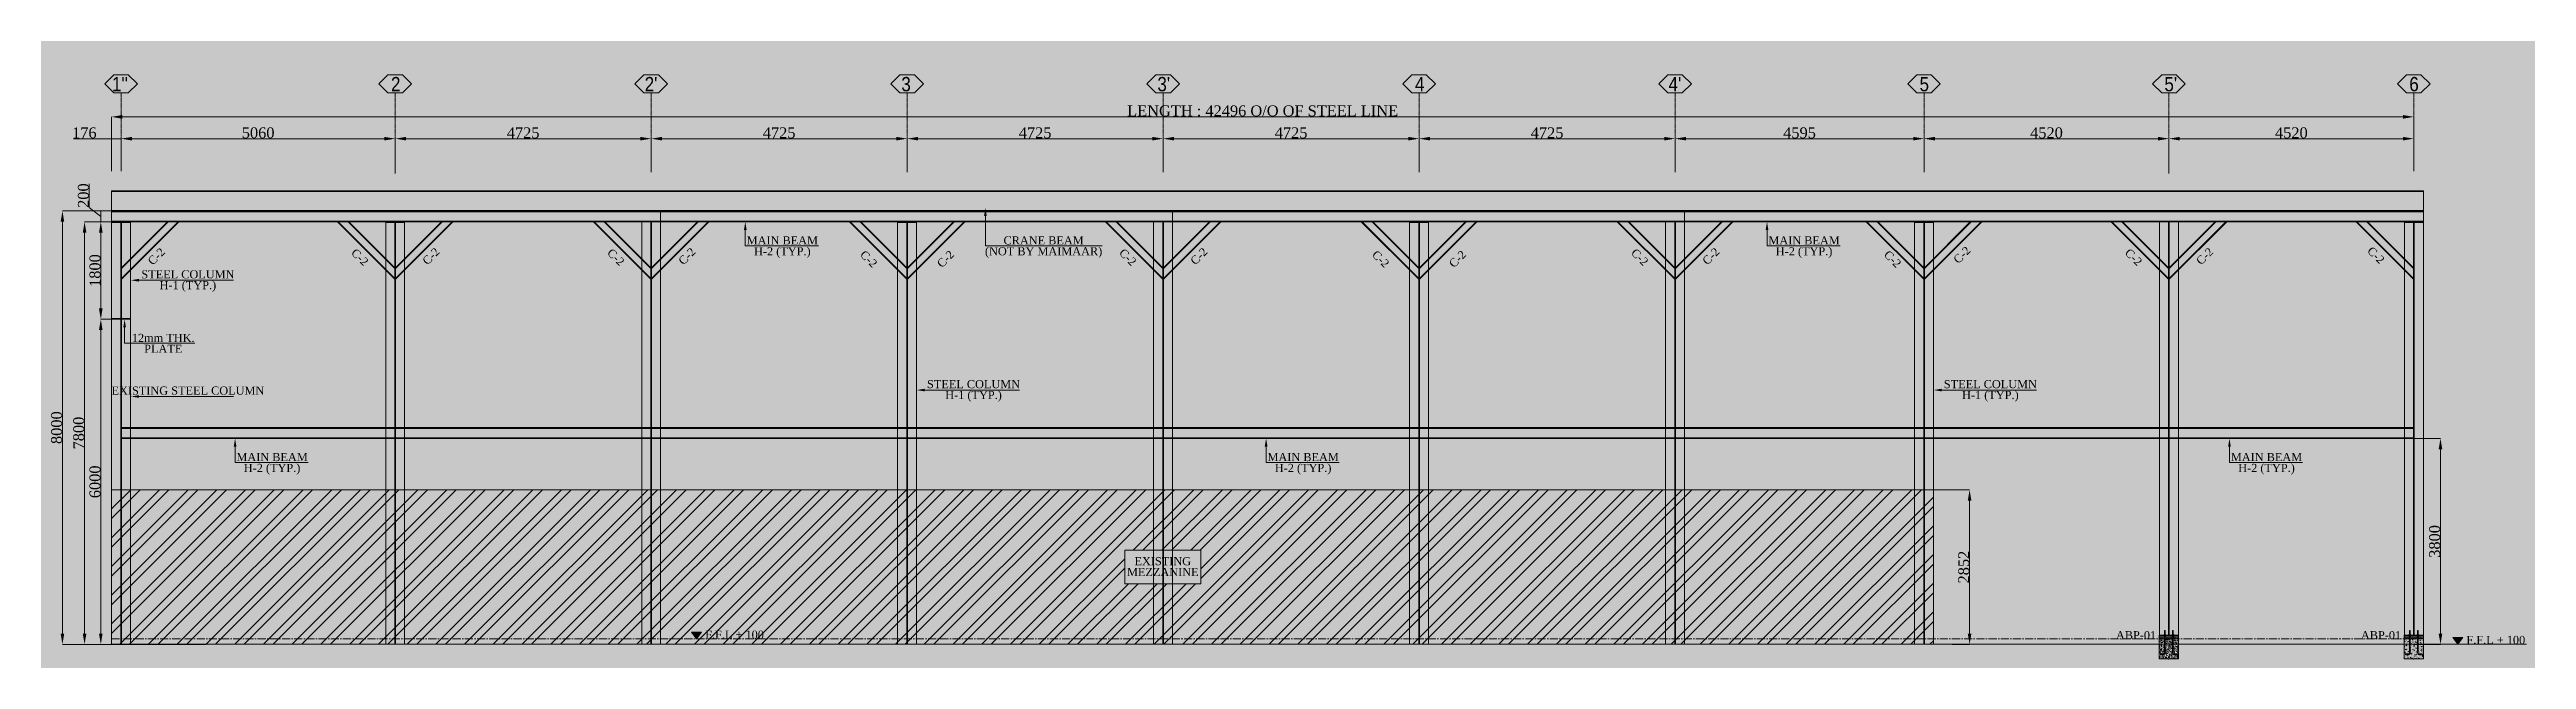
# Model space of a CAD drawing. Header units: millimetres. Extents: x 0 to 13151789, y -1482478 to 0.
# Drawn here: x 12869894 to 12915614, y -1377284 to -1366024 of the extents above; entities that cross this region are included whole.
import ezdxf
from ezdxf.entities.mleader import LeaderData, LeaderLine
from ezdxf.math import Vec2, Vec3

# ---------------------------------------------------------------- set-up
doc = ezdxf.new("R2010")
doc.units = ezdxf.units.MM
doc.header["$LTSCALE"] = 0.4
doc.header["$MEASUREMENT"] = 0
doc.header["$PDMODE"] = 66
for name, pattern in [('CENTER', [2, 1.25, -0.25, 0.25, -0.25]), ('CENTER2', [1.125, 0.75, -0.125, 0.125, -0.125]), ('XKITLINE03', [6, 3, -1, 1, -1])]:
    doc.linetypes.add(name, pattern=pattern)
doc.layers.get('0').update_dxf_attribs({"lineweight": 0})
doc.layers.get('Defpoints').update_dxf_attribs({"lineweight": 0})
for name, color, linetype, lineweight in [('2', 3, 'Continuous', 0), ('Bolt', 255, 'Continuous', 0), ('COLUM HATCH', 7, 'Continuous', 0), ('Grid', 202, 'CENTER', 0), ('GRIDDIM', 6, 'Continuous', 0), ('Layer 1', 7, 'Continuous', 0), ('MISCEL', 7, 'Continuous', 0), ('Other object type', 1, 'Continuous', 0), ('Outer Line', 1, 'Continuous', 0)]:
    doc.layers.add(name, color=color, linetype=linetype, lineweight=lineweight)
doc.styles.add('ARIAL_', font='arial.ttf')
doc.styles.add('style2', font='ARIALN.TTF')
doc.styles.add('TNROMAN', font='times.ttf')
doc.dimstyles.new('shahid', dxfattribs={"dimtxt": 37.0005, "dimasz": 20, "dimexe": 8, "dimexo": 10, "dimgap": 5, "dimtad": 3, "dimdec": 0, "dimrnd": 1, "dimzin": 0, "dimdsep": 46, "dimtxsty": 'style2', "dimcen": 0.09, "dimclrt": 1, "dimadec": 0, "dimazin": 0, "dimtfac": 1, "dimtdec": 0, "dimtix": 1, "dimtmove": 1, "dimatfit": 3, "dimfxl": 1, "dimtolj": 1, "dimtzin": 0, "dimlwd": 5, "dimlwe": 5, "dimarcsym": 0})

msp = doc.modelspace()

# ---------------------------------------------------------------- texts
at = {"layer": 'Grid', "color": 2, "lineweight": 0, "style": 'ARIAL_', "width": 0.85}
for s, height, p in [("1''", 264.41, (12871044.9, -1366795.3)), ('2', 264.4, (12876196.2, -1366795.3)), ("2'", 264.41, (12880879.3, -1366795.3)), ('3', 264.4, (12885617.1, -1366795.3)), ("3'", 264.41, (12890343, -1366795.3)), ('4', 264.4, (12895097.5, -1366795.3)), ("4'", 264.41, (12899777.5, -1366795.3)), ('5', 264.4, (12904411.1, -1366795.3)), ("5'", 264.41, (12908931.1, -1366795.3)), ('6', 264.4, (12913451.1, -1366795.3))]:
    msp.add_text(s, height=height, dxfattribs=at).set_placement(p)
at = {"layer": 'Outer Line', "color": 0, "lineweight": 0, "style": 'TNROMAN'}
for s, p in [('F.F.L + 100 ', (12881995.3, -1376901.5)), ('ABP-01', (12908036, -1376910.2)), ('ABP-01', (12912557.9, -1376910.2)), ('F.F.L + 100 ', (12914505.8, -1376998.9))]:
    msp.add_text(s, height=150, dxfattribs=at).set_placement(p)

# ---------------------------------------------------------------- blocks, each defined once
blk = doc.blocks.new('*D279')
at = {"layer": 'Defpoints', "color": 0, "lineweight": 0, "transparency": 16777216}
for p in [(12872782, -1369205), (12870540, -1377005), (12872782, -1377005)]:
    blk.add_point(p, dxfattribs=at)
at = {"layer": 'Layer 1', "color": 8, "lineweight": 5, "transparency": 16777216}
for p, q in [((12872782, -1369205), (12870540, -1369205)), ((12870540, -1369405), (12870540, -1376805)), ((12872782, -1377005), (12870540, -1377005))]:
    blk.add_line(p, q, dxfattribs=at)
at = {"layer": 'Layer 1', "color": 8, "lineweight": 0, "transparency": 16777216}
for points in [[(12870507, -1369405), (12870574, -1369405), (12870540, -1369205)], [(12870507, -1376805), (12870574, -1376805), (12870540, -1377005)]]:
    blk.add_solid(points, dxfattribs=at)
at = {"layer": 'Layer 1', "color": 2, "lineweight": 0, "transparency": 16777216, "insert": (12870433, -1373105), "char_height": 200, "attachment_point": 5, "rotation": 90, "style": 'TNROMAN'}
blk.add_mtext('\\A1;7800', dxfattribs=at)
blk = doc.blocks.new('*D280')
at = {"layer": 'Defpoints', "color": 0, "lineweight": 0, "transparency": 16777216}
for p in [(12871872, -1369005), (12870132, -1377005), (12871872, -1377005)]:
    blk.add_point(p, dxfattribs=at)
at = {"layer": 'Layer 1', "color": 8, "lineweight": 5, "transparency": 16777216}
for p, q in [((12871872, -1369005), (12870132, -1369005)), ((12870132, -1369205), (12870132, -1376805)), ((12871872, -1377005), (12870132, -1377005))]:
    blk.add_line(p, q, dxfattribs=at)
at = {"layer": 'Layer 1', "color": 8, "lineweight": 0, "transparency": 16777216}
for points in [[(12870098, -1369205), (12870165, -1369205), (12870132, -1369005)], [(12870098, -1376805), (12870165, -1376805), (12870132, -1377005)]]:
    blk.add_solid(points, dxfattribs=at)
at = {"layer": 'Layer 1', "color": 2, "lineweight": 0, "transparency": 16777216, "insert": (12870025, -1373005), "char_height": 200, "attachment_point": 5, "rotation": 90, "style": 'TNROMAN'}
blk.add_mtext('\\A1;8000', dxfattribs=at)
blk = doc.blocks.new('*D268')
at = {"layer": 'Defpoints', "color": 0, "lineweight": 0, "transparency": 16777216}
for p in [(12876274, -1367670), (12871214, -1368267), (12876274, -1368267)]:
    blk.add_point(p, dxfattribs=at)
at = {"layer": 'Layer 1', "color": 8, "lineweight": 5, "transparency": 16777216}
for p, q in [((12871214, -1368267), (12871214, -1367670)), ((12871414, -1367670), (12876074, -1367670)), ((12876274, -1368267), (12876274, -1367670))]:
    blk.add_line(p, q, dxfattribs=at)
at = {"layer": 'Layer 1', "color": 8, "lineweight": 0, "transparency": 16777216}
for points in [[(12871414, -1367637), (12871414, -1367703), (12871214, -1367670)], [(12876074, -1367637), (12876074, -1367703), (12876274, -1367670)]]:
    blk.add_solid(points, dxfattribs=at)
at = {"layer": 'Layer 1', "color": 2, "lineweight": 0, "transparency": 16777216, "insert": (12873744, -1367563), "char_height": 200, "attachment_point": 5, "style": 'TNROMAN'}
blk.add_mtext('\\A1;5060', dxfattribs=at)
blk = doc.blocks.new('*D269')
at = {"layer": 'Defpoints', "color": 0, "lineweight": 0, "transparency": 16777216}
for p in [(12880999, -1367670), (12876274, -1368315), (12880999, -1368291)]:
    blk.add_point(p, dxfattribs=at)
at = {"layer": 'Layer 1', "color": 8, "lineweight": 5, "transparency": 16777216}
for p, q in [((12876274, -1368315), (12876274, -1367670)), ((12876474, -1367670), (12880799, -1367670)), ((12880999, -1368291), (12880999, -1367670))]:
    blk.add_line(p, q, dxfattribs=at)
at = {"layer": 'Layer 1', "color": 8, "lineweight": 0, "transparency": 16777216}
for points in [[(12876474, -1367637), (12876474, -1367703), (12876274, -1367670)], [(12880799, -1367637), (12880799, -1367703), (12880999, -1367670)]]:
    blk.add_solid(points, dxfattribs=at)
at = {"layer": 'Layer 1', "color": 2, "lineweight": 0, "transparency": 16777216, "insert": (12878636, -1367563), "char_height": 200, "attachment_point": 5, "style": 'TNROMAN'}
blk.add_mtext('\\A1;4725', dxfattribs=at)
blk = doc.blocks.new('*D270')
at = {"layer": 'Defpoints', "color": 0, "lineweight": 0, "transparency": 16777216}
for p in [(12885724, -1367670), (12880999, -1368291), (12885724, -1368291)]:
    blk.add_point(p, dxfattribs=at)
at = {"layer": 'Layer 1', "color": 8, "lineweight": 5, "transparency": 16777216}
for p, q in [((12880999, -1368291), (12880999, -1367670)), ((12881199, -1367670), (12885524, -1367670)), ((12885724, -1368291), (12885724, -1367670))]:
    blk.add_line(p, q, dxfattribs=at)
at = {"layer": 'Layer 1', "color": 8, "lineweight": 0, "transparency": 16777216}
for points in [[(12881199, -1367637), (12881199, -1367703), (12880999, -1367670)], [(12885524, -1367637), (12885524, -1367703), (12885724, -1367670)]]:
    blk.add_solid(points, dxfattribs=at)
at = {"layer": 'Layer 1', "color": 2, "lineweight": 0, "transparency": 16777216, "insert": (12883361, -1367563), "char_height": 200, "attachment_point": 5, "style": 'TNROMAN'}
blk.add_mtext('\\A1;4725', dxfattribs=at)
blk = doc.blocks.new('*D271')
at = {"layer": 'Defpoints', "color": 0, "lineweight": 0, "transparency": 16777216}
for p in [(12890449, -1367670), (12885724, -1368291), (12890449, -1368291)]:
    blk.add_point(p, dxfattribs=at)
at = {"layer": 'Layer 1', "color": 8, "lineweight": 5, "transparency": 16777216}
for p, q in [((12885724, -1368291), (12885724, -1367670)), ((12885924, -1367670), (12890249, -1367670)), ((12890449, -1368291), (12890449, -1367670))]:
    blk.add_line(p, q, dxfattribs=at)
at = {"layer": 'Layer 1', "color": 8, "lineweight": 0, "transparency": 16777216}
for points in [[(12885924, -1367637), (12885924, -1367703), (12885724, -1367670)], [(12890249, -1367637), (12890249, -1367703), (12890449, -1367670)]]:
    blk.add_solid(points, dxfattribs=at)
at = {"layer": 'Layer 1', "color": 2, "lineweight": 0, "transparency": 16777216, "insert": (12888086, -1367563), "char_height": 200, "attachment_point": 5, "style": 'TNROMAN'}
blk.add_mtext('\\A1;4725', dxfattribs=at)
blk = doc.blocks.new('*D272')
at = {"layer": 'Defpoints', "color": 0, "lineweight": 0, "transparency": 16777216}
for p in [(12895174, -1367670), (12890449, -1368291), (12895174, -1368291)]:
    blk.add_point(p, dxfattribs=at)
at = {"layer": 'Layer 1', "color": 8, "lineweight": 5, "transparency": 16777216}
for p, q in [((12890449, -1368291), (12890449, -1367670)), ((12890649, -1367670), (12894974, -1367670)), ((12895174, -1368291), (12895174, -1367670))]:
    blk.add_line(p, q, dxfattribs=at)
at = {"layer": 'Layer 1', "color": 8, "lineweight": 0, "transparency": 16777216}
for points in [[(12890649, -1367637), (12890649, -1367703), (12890449, -1367670)], [(12894974, -1367637), (12894974, -1367703), (12895174, -1367670)]]:
    blk.add_solid(points, dxfattribs=at)
at = {"layer": 'Layer 1', "color": 2, "lineweight": 0, "transparency": 16777216, "insert": (12892811, -1367563), "char_height": 200, "attachment_point": 5, "style": 'TNROMAN'}
blk.add_mtext('\\A1;4725', dxfattribs=at)
blk = doc.blocks.new('*D273')
at = {"layer": 'Defpoints', "color": 0, "lineweight": 0, "transparency": 16777216}
for p in [(12899899, -1367670), (12895174, -1368291), (12899899, -1368291)]:
    blk.add_point(p, dxfattribs=at)
at = {"layer": 'Layer 1', "color": 8, "lineweight": 5, "transparency": 16777216}
for p, q in [((12895174, -1368291), (12895174, -1367670)), ((12895374, -1367670), (12899699, -1367670)), ((12899899, -1368291), (12899899, -1367670))]:
    blk.add_line(p, q, dxfattribs=at)
at = {"layer": 'Layer 1', "color": 8, "lineweight": 0, "transparency": 16777216}
for points in [[(12895374, -1367637), (12895374, -1367703), (12895174, -1367670)], [(12899699, -1367637), (12899699, -1367703), (12899899, -1367670)]]:
    blk.add_solid(points, dxfattribs=at)
at = {"layer": 'Layer 1', "color": 2, "lineweight": 0, "transparency": 16777216, "insert": (12897536, -1367563), "char_height": 200, "attachment_point": 5, "style": 'TNROMAN'}
blk.add_mtext('\\A1;4725', dxfattribs=at)
blk = doc.blocks.new('*D274')
at = {"layer": 'Defpoints', "color": 0, "lineweight": 0, "transparency": 16777216}
for p in [(12904494, -1367670), (12899899, -1368291), (12904494, -1368291)]:
    blk.add_point(p, dxfattribs=at)
at = {"layer": 'Layer 1', "color": 8, "lineweight": 5, "transparency": 16777216}
for p, q in [((12899899, -1368291), (12899899, -1367670)), ((12900099, -1367670), (12904294, -1367670)), ((12904494, -1368291), (12904494, -1367670))]:
    blk.add_line(p, q, dxfattribs=at)
at = {"layer": 'Layer 1', "color": 8, "lineweight": 0, "transparency": 16777216}
for points in [[(12900099, -1367637), (12900099, -1367703), (12899899, -1367670)], [(12904294, -1367637), (12904294, -1367703), (12904494, -1367670)]]:
    blk.add_solid(points, dxfattribs=at)
at = {"layer": 'Layer 1', "color": 2, "lineweight": 0, "transparency": 16777216, "insert": (12902196, -1367563), "char_height": 200, "attachment_point": 5, "style": 'TNROMAN'}
blk.add_mtext('\\A1;4595', dxfattribs=at)
blk = doc.blocks.new('*D275')
at = {"layer": 'Defpoints', "color": 0, "lineweight": 0, "transparency": 16777216}
for p in [(12913534, -1367267), (12871038, -1368267), (12913534, -1368267)]:
    blk.add_point(p, dxfattribs=at)
at = {"layer": 'Layer 1', "color": 8, "lineweight": 5, "transparency": 16777216}
for p, q in [((12871038, -1368267), (12871038, -1367267)), ((12871238, -1367267), (12913334, -1367267)), ((12913534, -1368267), (12913534, -1367267))]:
    blk.add_line(p, q, dxfattribs=at)
at = {"layer": 'Layer 1', "color": 8, "lineweight": 0, "transparency": 16777216}
for points in [[(12871238, -1367234), (12871238, -1367301), (12871038, -1367267)], [(12913334, -1367234), (12913334, -1367301), (12913534, -1367267)]]:
    blk.add_solid(points, dxfattribs=at)
at = {"layer": 'Layer 1', "color": 2, "lineweight": 0, "transparency": 16777216, "insert": (12892286, -1367158), "char_height": 200, "attachment_point": 5, "style": 'TNROMAN'}
blk.add_mtext('\\A1;LENGTH : 42496 O/O OF STEEL LINE ', dxfattribs=at)
blk = doc.blocks.new('*D276')
at = {"layer": 'Defpoints', "color": 0, "lineweight": 0, "transparency": 16777216}
for p in [(12909014, -1367670), (12904494, -1368291), (12909014, -1368313)]:
    blk.add_point(p, dxfattribs=at)
at = {"layer": 'Layer 1', "color": 8, "lineweight": 5, "transparency": 16777216}
for p, q in [((12904494, -1368291), (12904494, -1367670)), ((12904694, -1367670), (12908814, -1367670)), ((12909014, -1368313), (12909014, -1367670))]:
    blk.add_line(p, q, dxfattribs=at)
at = {"layer": 'Layer 1', "color": 8, "lineweight": 0, "transparency": 16777216}
for points in [[(12904694, -1367637), (12904694, -1367703), (12904494, -1367670)], [(12908814, -1367637), (12908814, -1367703), (12909014, -1367670)]]:
    blk.add_solid(points, dxfattribs=at)
at = {"layer": 'Layer 1', "color": 2, "lineweight": 0, "transparency": 16777216, "insert": (12906754, -1367563), "char_height": 200, "attachment_point": 5, "style": 'TNROMAN'}
blk.add_mtext('\\A1;4520', dxfattribs=at)
blk = doc.blocks.new('*D277')
at = {"layer": 'Defpoints', "color": 0, "lineweight": 0, "transparency": 16777216}
for p in [(12913534, -1367670), (12913534, -1367892), (12909014, -1368313)]:
    blk.add_point(p, dxfattribs=at)
at = {"layer": 'Layer 1', "color": 8, "lineweight": 5, "transparency": 16777216}
for p, q in [((12909014, -1368313), (12909014, -1367670)), ((12909214, -1367670), (12913334, -1367670)), ((12913534, -1367892), (12913534, -1367670))]:
    blk.add_line(p, q, dxfattribs=at)
at = {"layer": 'Layer 1', "color": 8, "lineweight": 0, "transparency": 16777216}
for points in [[(12909214, -1367637), (12909214, -1367703), (12909014, -1367670)], [(12913334, -1367637), (12913334, -1367703), (12913534, -1367670)]]:
    blk.add_solid(points, dxfattribs=at)
at = {"layer": 'Layer 1', "color": 2, "lineweight": 0, "transparency": 16777216, "insert": (12911274, -1367563), "char_height": 200, "attachment_point": 5, "style": 'TNROMAN'}
blk.add_mtext('\\A1;4520', dxfattribs=at)
blk = doc.blocks.new('*D278')
at = {"layer": 'Defpoints', "color": 0, "lineweight": 0, "transparency": 16777216}
for p in [(12871038, -1367670), (12871038, -1368267), (12871214, -1368267)]:
    blk.add_point(p, dxfattribs=at)
at = {"layer": 'Layer 1', "color": 8, "lineweight": 5, "transparency": 16777216}
for p, q in [((12870333, -1367670), (12871038, -1367670)), ((12871038, -1368267), (12871038, -1367670)), ((12871214, -1367670), (12871038, -1367670)), ((12871214, -1367670), (12871038, -1367670)), ((12871214, -1368267), (12871214, -1367670))]:
    blk.add_line(p, q, dxfattribs=at)
at = {"layer": 'Layer 1', "color": 2, "lineweight": 0, "transparency": 16777216, "insert": (12870536, -1367563), "char_height": 200, "attachment_point": 5, "style": 'TNROMAN'}
blk.add_mtext('\\A1;176', dxfattribs=at)
blk = doc.blocks.new('*D281')
at = {"layer": 'Defpoints', "color": 0, "lineweight": 0, "transparency": 16777216}
for p in [(12904669, -1374153), (12905335, -1374153), (12905015, -1377005)]:
    blk.add_point(p, dxfattribs=at)
at = {"layer": 'Layer 1', "color": 8, "lineweight": 5, "transparency": 16777216}
for p, q in [((12904669, -1374153), (12905335, -1374153)), ((12905335, -1376805), (12905335, -1374353)), ((12905015, -1377005), (12905335, -1377005))]:
    blk.add_line(p, q, dxfattribs=at)
at = {"layer": 'Layer 1', "color": 8, "lineweight": 0, "transparency": 16777216}
for points in [[(12905301, -1374353), (12905368, -1374353), (12905335, -1374153)], [(12905301, -1376805), (12905368, -1376805), (12905335, -1377005)]]:
    blk.add_solid(points, dxfattribs=at)
at = {"layer": 'Layer 1', "color": 2, "lineweight": 0, "transparency": 16777216, "insert": (12905228, -1375579), "char_height": 200, "attachment_point": 5, "rotation": 90, "style": 'TNROMAN'}
blk.add_mtext('\\A1;2852', dxfattribs=at)
blk = doc.blocks.new('*D282')
at = {"layer": 'Defpoints', "color": 0, "lineweight": 0, "transparency": 16777216}
for p in [(12871039, -1371005), (12870840, -1377005), (12871039, -1377005)]:
    blk.add_point(p, dxfattribs=at)
at = {"layer": 'Layer 1', "color": 8, "lineweight": 5, "transparency": 16777216}
for p, q in [((12871039, -1371005), (12870840, -1371005)), ((12870840, -1371205), (12870840, -1376805)), ((12871039, -1377005), (12870840, -1377005))]:
    blk.add_line(p, q, dxfattribs=at)
at = {"layer": 'Layer 1', "color": 8, "lineweight": 0, "transparency": 16777216}
for points in [[(12870806, -1371205), (12870873, -1371205), (12870840, -1371005)], [(12870806, -1376805), (12870873, -1376805), (12870840, -1377005)]]:
    blk.add_solid(points, dxfattribs=at)
at = {"layer": 'Layer 1', "color": 2, "lineweight": 0, "transparency": 16777216, "insert": (12870733, -1374005), "char_height": 200, "attachment_point": 5, "rotation": 90, "style": 'TNROMAN'}
blk.add_mtext('\\A1;6000', dxfattribs=at)
blk = doc.blocks.new('*D283')
at = {"layer": 'Defpoints', "color": 0, "lineweight": 0, "transparency": 16777216}
for p in [(12870840, -1369205), (12871389, -1369205), (12871039, -1371005)]:
    blk.add_point(p, dxfattribs=at)
at = {"layer": 'Layer 1', "color": 8, "lineweight": 5, "transparency": 16777216}
for p, q in [((12871389, -1369205), (12870840, -1369205)), ((12870840, -1370805), (12870840, -1369405)), ((12871039, -1371005), (12870840, -1371005))]:
    blk.add_line(p, q, dxfattribs=at)
at = {"layer": 'Layer 1', "color": 8, "lineweight": 0, "transparency": 16777216}
for points in [[(12870806, -1369405), (12870873, -1369405), (12870840, -1369205)], [(12870806, -1370805), (12870873, -1370805), (12870840, -1371005)]]:
    blk.add_solid(points, dxfattribs=at)
at = {"layer": 'Layer 1', "color": 2, "lineweight": 0, "transparency": 16777216, "insert": (12870733, -1370105), "char_height": 200, "attachment_point": 5, "rotation": 90, "style": 'TNROMAN'}
blk.add_mtext('\\A1;1800', dxfattribs=at)
blk = doc.blocks.new('*D284')
at = {"layer": 'Defpoints', "color": 0, "lineweight": 0, "transparency": 16777216}
for p in [(12870840, -1369005), (12871038, -1369005), (12871389, -1369205)]:
    blk.add_point(p, dxfattribs=at)
at = {"layer": 'Layer 1', "color": 8, "lineweight": 5, "transparency": 16777216}
for p, q in [((12870626, -1368939), (12870626, -1368503)), ((12870840, -1369105), (12870626, -1368939)), ((12871038, -1369005), (12870840, -1369005)), ((12870840, -1369205), (12870840, -1369005)), ((12870840, -1369205), (12870840, -1369005)), ((12871389, -1369205), (12870840, -1369205))]:
    blk.add_line(p, q, dxfattribs=at)
at = {"layer": 'Layer 1', "color": 2, "lineweight": 0, "transparency": 16777216, "insert": (12870519, -1368721), "char_height": 200, "attachment_point": 5, "rotation": 90, "style": 'TNROMAN'}
blk.add_mtext('\\A1;200', dxfattribs=at)
blk = doc.blocks.new('*D285')
at = {"layer": 'Defpoints', "color": 0, "lineweight": 0, "transparency": 16777216}
for p in [(12913529, -1373205), (12913529, -1377005), (12914027, -1377005)]:
    blk.add_point(p, dxfattribs=at)
at = {"layer": 'Layer 1', "color": 8, "lineweight": 5, "transparency": 16777216}
for p, q in [((12913529, -1373205), (12914027, -1373205)), ((12914027, -1373405), (12914027, -1376805)), ((12913529, -1377005), (12914027, -1377005))]:
    blk.add_line(p, q, dxfattribs=at)
at = {"layer": 'Layer 1', "color": 8, "lineweight": 0, "transparency": 16777216}
for points in [[(12913993, -1373405), (12914060, -1373405), (12914027, -1373205)], [(12913993, -1376805), (12914060, -1376805), (12914027, -1377005)]]:
    blk.add_solid(points, dxfattribs=at)
at = {"layer": 'Layer 1', "color": 2, "lineweight": 0, "transparency": 16777216, "insert": (12913920, -1375105), "char_height": 200, "attachment_point": 5, "rotation": 90, "style": 'TNROMAN'}
blk.add_mtext('\\A1;3800', dxfattribs=at)

# ---------------------------------------------------------------- dimensions: what is measured, and where the dimension line sits
at = {"layer": 'Layer 1', "color": 0, "lineweight": 0}
dim = msp.add_linear_dim(base=(12913533.6, -1367267.4), p1=(12871037.6, -1368266.8), p2=(12913533.6, -1368266.8), text='LENGTH : <> O/O OF STEEL LINE ', dimstyle='shahid', override={"dimtxt": 200, "dimasz": 200, "dimexe": 0, "dimexo": 0, "dimtxsty": 'TNROMAN', "dimclrd": 8, "dimclre": 8, "dimclrt": 2}, dxfattribs=at)
dim.commit()
dim.dimension.update_dxf_attribs({"geometry": '*D275', "text_midpoint": (12892285.6, -1367157.7)})
at = {"layer": 'Layer 1', "color": 241, "lineweight": 0}
dim = msp.add_linear_dim(base=(12871037.6, -1367670), p1=(12871213.6, -1368266.8), p2=(12871037.6, -1368266.8), dimstyle='shahid', override={"dimtxt": 200, "dimasz": 200, "dimexe": 0, "dimexo": 0, "dimtxsty": 'TNROMAN', "dimclrd": 8, "dimclre": 8, "dimclrt": 2}, dxfattribs=at)
dim.commit()
dim.dimension.update_dxf_attribs({"geometry": '*D278', "text_midpoint": (12870536.2, -1367563), "dimtype": 160})
at = {"layer": 'Layer 1', "color": 0, "lineweight": 0}
for base, p1, p2, picture, middle in [((12876273.6, -1367670), (12871213.6, -1368266.8), (12876273.6, -1368266.8), '*D268', (12873743.6, -1367563.3)), ((12880998.6, -1367670), (12876273.6, -1368314.9), (12880998.6, -1368290.7), '*D269', (12878636.1, -1367563)), ((12885723.6, -1367670), (12880998.6, -1368290.7), (12885723.6, -1368290.7), '*D270', (12883361.1, -1367563)), ((12890448.6, -1367670), (12885723.6, -1368290.7), (12890448.6, -1368290.7), '*D271', (12888086.1, -1367563)), ((12895173.6, -1367670), (12890448.6, -1368290.7), (12895173.6, -1368290.7), '*D272', (12892811.1, -1367563)), ((12899898.6, -1367670), (12895173.6, -1368290.7), (12899898.6, -1368290.7), '*D273', (12897536.1, -1367563)), ((12904493.6, -1367670), (12899898.6, -1368290.7), (12904493.6, -1368290.7), '*D274', (12902196.1, -1367563)), ((12909013.6, -1367670), (12904493.6, -1368290.7), (12909013.6, -1368313.3), '*D276', (12906753.6, -1367563.3)), ((12913533.6, -1367670), (12909013.6, -1368313.3), (12913533.6, -1367892.3), '*D277', (12911273.6, -1367563.3))]:
    dim = msp.add_linear_dim(base=base, p1=p1, p2=p2, dimstyle='shahid', override={"dimtxt": 200, "dimasz": 200, "dimexe": 0, "dimexo": 0, "dimtxsty": 'TNROMAN', "dimclrd": 8, "dimclre": 8, "dimclrt": 2}, dxfattribs=at)
    dim.commit()
    dim.dimension.update_dxf_attribs({"geometry": picture, "text_midpoint": middle})
at = {"layer": 'Layer 1', "color": 241, "lineweight": 0}
dim = msp.add_linear_dim(base=(12870839.6, -1369004.8), p1=(12871388.6, -1369204.8), p2=(12871037.6, -1369004.8), angle=90, dimstyle='shahid', override={"dimtxt": 200, "dimasz": 200, "dimexe": 0, "dimexo": 0, "dimtxsty": 'TNROMAN', "dimclrd": 8, "dimclre": 8, "dimclrt": 2}, dxfattribs=at)
dim.commit()
dim.dimension.update_dxf_attribs({"geometry": '*D284', "text_midpoint": (12870626.2, -1368933.7), "dimtype": 160})
at = {"layer": 'Layer 1', "color": 0, "lineweight": 0}
for p1, p2, distance, picture, middle in [((12871872.4, -1369004.8), (12871872.4, -1377004.8), -1740.9, '*D280', (12870024.8, -1373004.8)), ((12872781.8, -1369204.8), (12872781.8, -1377004.8), -2241.4, '*D279', (12870433.4, -1373104.8)), ((12871038.6, -1371004.8), (12871038.6, -1377004.8), -199, '*D282', (12870732.9, -1374004.8)), ((12913529.5, -1373204.8), (12913529.5, -1377004.8), 497.1, '*D285', (12913919.9, -1375104.8))]:
    dim = msp.add_aligned_dim(p1=p1, p2=p2, distance=distance, dimstyle='shahid', override={"dimtxt": 200, "dimasz": 200, "dimexe": 0, "dimexo": 0, "dimtxsty": 'TNROMAN', "dimclrd": 8, "dimclre": 8, "dimclrt": 2}, dxfattribs=at)
    dim.commit()
    dim.dimension.update_dxf_attribs({"geometry": picture, "text_midpoint": middle})
at = {"layer": 'Layer 1', "color": 241, "lineweight": 0}
dim = msp.add_linear_dim(base=(12870839.6, -1369204.8), p1=(12871038.6, -1371004.8), p2=(12871388.6, -1369204.8), angle=90, dimstyle='shahid', override={"dimtxt": 200, "dimasz": 200, "dimexe": 0, "dimexo": 0, "dimtxsty": 'TNROMAN', "dimclrd": 8, "dimclre": 8, "dimclrt": 2}, dxfattribs=at)
dim.commit()
dim.dimension.update_dxf_attribs({"geometry": '*D283', "text_midpoint": (12870732.9, -1370104.8)})
at = {"layer": 'Layer 1', "color": 0, "lineweight": 0}
dim = msp.add_linear_dim(base=(12905334.6, -1374152.8), p1=(12905014.6, -1377004.8), p2=(12904668.6, -1374152.8), angle=90, dimstyle='shahid', override={"dimtxt": 200, "dimasz": 200, "dimexe": 0, "dimexo": 0, "dimtxsty": 'TNROMAN', "dimclrd": 8, "dimclre": 8, "dimclrt": 2}, dxfattribs=at)
dim.commit()
dim.dimension.update_dxf_attribs({"geometry": '*D281', "text_midpoint": (12905227.9, -1375578.8)})

# ---------------------------------------------------------------- hatches: boundary and pattern name
at = {"layer": 'Bolt', "linetype": 'Continuous', "lineweight": 0, "ltscale": 20}
h = msp.add_hatch(dxfattribs=at)
h.set_pattern_fill('DOTS', color=4, scale=120)
h.set_pattern_definition([(0, (5303750.985, -2062242.627), (3.75, 7.5), [0, -7.5])])
h.paths.add_polyline_path([(12908944.4, -1376866.4), (12908936.3, -1376866.4), (12908937.2, -1376866.4, -0.1443782), (12908931.2, -1376864.3), (12908931.2, -1376855.6), (12908944.4, -1376855.4), (12908944.4, -1376854.8), (12908832.8, -1376854.8), (12908832.8, -1376904.8), (12908944.4, -1376904.8)])
h.paths.add_polyline_path([(12908924.5, -1376865.3, -0.0762137), (12908923.7, -1376864.3)], flags=16)
h.paths.add_polyline_path([(12909081.2, -1376866.4), (12909075.5, -1376866.4), (12909074.7, -1376865.4, -0.0858055), (12909073.7, -1376864.3), (12909073.7, -1376855.9), (12909081.2, -1376855.9), (12909081.2, -1376854.8), (12908944.4, -1376854.8), (12908944.4, -1376855.9), (12908951.8, -1376855.9), (12908951.8, -1376864.3, -0.0858055), (12908950.9, -1376865.4), (12908950, -1376866.4), (12908944.4, -1376866.4), (12908944.4, -1376904.8), (12909081.2, -1376904.8)])
h.paths.add_polyline_path([(12909192.8, -1376854.8), (12909094.4, -1376854.8), (12909094.4, -1376855.9), (12909101.8, -1376855.9), (12909101.8, -1376864.3, -0.0762137), (12909101, -1376865.3), (12909100.1, -1376866.4), (12909094.4, -1376866.4), (12909094.4, -1376904.8), (12909192.8, -1376904.8)])
h = msp.add_hatch(dxfattribs=at)
h.set_pattern_fill('DOTS', color=4, scale=120)
h.set_pattern_definition([(0, (5308272.83, -2062242.627), (3.75, 7.5), [0, -7.5])])
h.paths.add_polyline_path([(12913466.2, -1376866.4), (12913458.1, -1376866.4), (12913459, -1376866.4, -0.1443782), (12913453, -1376864.3), (12913453, -1376855.6), (12913466.2, -1376855.4), (12913466.2, -1376854.8), (12913354.6, -1376854.8), (12913354.6, -1376904.8), (12913466.2, -1376904.8)])
h.paths.add_polyline_path([(12913446.4, -1376865.3, -0.0762137), (12913445.6, -1376864.3)], flags=16)
h.paths.add_polyline_path([(12913603, -1376866.4), (12913597.4, -1376866.4), (12913596.5, -1376865.4, -0.0858055), (12913595.6, -1376864.3), (12913595.6, -1376855.9), (12913603, -1376855.9), (12913603, -1376854.8), (12913466.2, -1376854.8), (12913466.2, -1376855.9), (12913473.7, -1376855.9), (12913473.7, -1376864.3, -0.0858055), (12913472.7, -1376865.4), (12913471.9, -1376866.4), (12913466.2, -1376866.4), (12913466.2, -1376904.8), (12913603, -1376904.8)])
h.paths.add_polyline_path([(12913714.6, -1376854.8), (12913616.2, -1376854.8), (12913616.2, -1376855.9), (12913623.7, -1376855.9), (12913623.7, -1376864.3, -0.0762137), (12913622.9, -1376865.3), (12913621.9, -1376866.4), (12913616.2, -1376866.4), (12913616.2, -1376904.8), (12913714.6, -1376904.8)])
at = {"layer": 'COLUM HATCH', "lineweight": 0}
h = msp.add_hatch(dxfattribs=at)
h.set_pattern_fill('ANSI31', color=256)
h.set_pattern_definition([(45, (5159118.71265, -1962668.04124), (-0.0883883476483, 0.0883883476483), [])])
h.paths.add_polyline_path([(12770692.2, -1312134.2, -0.5205671), (12770692.2, -1312665.9, -0.520567), (12770692.2, -1313197.7, -0.5205671), (12770692.2, -1313729.5, -0.5205671), (12770692.2, -1314261.3, -0.5205671), (12770692.2, -1314793.1, -0.520567), (12770692.2, -1315324.8, -0.5205671), (12770692.2, -1315856.6, -0.520567), (12770692.2, -1316388.4, -0.5205671), (12770692.2, -1316920.2, -0.520567), (12770692.2, -1317452, -0.520567), (12770507.2, -1317843.4, -0.5205671), (12769995.1, -1317986.9, -0.520567), (12769483.1, -1318130.5, -0.5205671), (12768971, -1318274, -0.5205671), (12768459, -1318417.5, -0.520567), (12767946.9, -1318561, -0.520567), (12767434.9, -1318704.6, -0.5205671), (12766922.8, -1318848.1, -0.520567), (12766410.8, -1318991.6, -0.5205671), (12765898.8, -1319135.1, -0.520567), (12765386.7, -1319278.6, -0.5205671), (12765356.9, -1318786.2, -0.520567), (12765356.9, -1318254.4, -0.5205671), (12765356.9, -1317722.6, -0.520567), (12765356.9, -1317190.8, -0.5205671), (12765356.9, -1316659, -0.520567), (12765356.9, -1316127.3, -0.5205671), (12765356.9, -1315595.5, -0.5205671), (12765356.9, -1315063.7, -0.520567), (12765356.9, -1314531.9, -0.520567), (12765356.9, -1314000.1, -0.520567), (12765356.9, -1313468.4, -0.5205671), (12765356.9, -1312936.6, -0.520567), (12765356.9, -1312404.8, -0.5205671), (12765356.9, -1311873, -0.520567), (12765356.9, -1311341.2, -0.5205671), (12765356.9, -1310809.5, -0.520567), (12765356.9, -1310277.7, -0.5205671), (12765356.9, -1309745.9, -0.5205671), (12765356.9, -1309214.1, -0.520567), (12765635.6, -1309214.1, -0.5205671), (12766167.3, -1309214.1, -0.5205671), (12766699.1, -1309214.1, -0.520567), (12767230.9, -1309214.1, -0.5205671), (12767762.7, -1309214.1, -0.520567), (12768294.5, -1309214.1, -0.5205671), (12768826.2, -1309214.1, -0.520567), (12769358, -1309214.1, -0.1530131), (12769511.8, -1309095.7, -0.0967192), (12769597.4, -1309006.9, -0.5205671), (12770123.9, -1309006.9, -0.520567), (12770761.2, -1309006.9, -0.520567), (12771396.3, -1309006.9, -0.5205671), (12771974.5, -1309006.9, -0.5205671), (12772510.4, -1309006.9, -0.5205671), (12772941, -1309006.9, -0.520567), (12773548.6, -1309006.9, -0.5205671), (12773886.3, -1309006.9, -0.5205671), (12774457.3, -1309006.9, -0.5205671), (12774971, -1309006.9, -0.520567), (12775579.1, -1309006.9, -0.5205671), (12776084.8, -1309006.9, -0.520567), (12776509.3, -1309006.9, -0.5205671), (12777113.5, -1309006.9, -0.5205671), (12777488.5, -1309006.9, -0.520567), (12777906.2, -1309006.9, -0.5205671), (12778530, -1309006.9, -0.520567), (12778898.8, -1309006.9, -0.520567), (12779285.6, -1309006.9, -0.5205671), (12779799.7, -1309006.9, -0.5205671), (12780233.2, -1309006.9, -0.520567), (12780722.6, -1309006.9, -0.5205671), (12781270.9, -1309006.9, -0.5205671), (12781701.5, -1309006.9, -0.520567), (12782345.3, -1309006.9, -0.5205671), (12782954.9, -1309006.9, -0.520567), (12783316, -1309006.9, -0.5205671), (12783799.5, -1309006.9, -0.5205671), (12784139.7, -1309006.9, -0.520567), (12784536, -1309006.9, -0.5205671), (12785147.9, -1309006.9, -0.5205671), (12785685.2, -1309006.9, -0.520567), (12786118.2, -1309006.9, -0.5205671), (12786579.7, -1309006.9, -0.5205671), (12787019.4, -1309006.9, -0.520567), (12787432, -1309006.9, -0.5205671), (12787995.2, -1309006.9, -0.5205671), (12788374.5, -1309006.9, -0.520567), (12788857.6, -1309006.9, -0.520567), (12789348.2, -1309006.9, -0.5205671), (12789846.7, -1309006.9, -0.520567), (12790386.5, -1309006.9, -0.5205671), (12791024.1, -1309006.9, -0.5205671), (12791358.5, -1309006.9, -0.520567), (12791992.8, -1309006.9, -0.5205671), (12792406.2, -1309006.9, -0.5205671), (12792859.1, -1309006.9, -0.520567), (12793514, -1309006.9, -0.520567), (12793894.1, -1309006.9, -0.520567), (12794523.4, -1309006.9, -0.5205671), (12794895, -1309006.9, -0.5205671), (12795334.1, -1309006.9, -0.520567), (12795714.5, -1309006.9, -0.5205671), (12796159.2, -1309006.9, -0.520567), (12796661.6, -1309006.9, -0.5205671), (12797229, -1309006.9, -0.5205671), (12797580.1, -1309006.9, -0.520567), (12797920, -1309006.9, -0.5205671), (12798384, -1309006.9, -0.520567), (12798791.2, -1309006.9, -0.5205671), (12799269.8, -1309006.9, -0.520567), (12799919.8, -1309006.9, -0.5205671), (12800580.4, -1309006.9, -0.5205671), (12800954.5, -1309006.9, -0.520567), (12801450.9, -1309006.9, -0.520567), (12802086.8, -1309006.9, -0.5205671), (12802608.6, -1309006.9, -0.520567), (12803224.4, -1309006.9, -0.5205671), (12803612.4, -1309006.9, -0.520567), (12804182.5, -1309006.9, -0.520567), (12804587.4, -1309006.9, -0.520567), (12805062.1, -1309006.9, -0.5205671), (12805558.5, -1309006.9, -0.5205671), (12806133.3, -1309006.9, -0.520567), (12806490.3, -1309006.9, -0.5205671), (12807044.3, -1309006.9, -0.520567), (12807699.4, -1309006.9, -0.5205671), (12808152.6, -1309006.9, -0.5205671), (12808587.7, -1309006.9, -0.520567), (12808962.4, -1309006.9, -0.5205671), (12809417.2, -1309006.9, -0.520567), (12810004.1, -1309006.9, -0.5205671), (12810453, -1309006.9, -0.520567), (12810900.3, -1309006.9, -0.520567), (12811487.2, -1309031.9, -0.5205671), (12811542.7, -1309474.8, -0.520567), (12811542.7, -1309965, -0.5205671), (12811542.7, -1310379.6, -0.5205671), (12811542.7, -1310812.6, -0.5205671), (12811533.3, -1311435.9, -0.520567), (12811089.3, -1311466.8, -0.520567), (12810667.4, -1311466.8, -0.5205671), (12810320.1, -1311466.8, -0.520567), (12809839.4, -1311466.8, -0.520567), (12809299.6, -1311466.8, -0.520567), (12808928.6, -1311466.8, -0.5205671), (12808567.8, -1311466.8, -0.520567), (12808013, -1311466.8, -0.5205671), (12807624, -1311466.8, -0.5205671), (12807077.9, -1311466.8, -0.520567), (12806437.2, -1311466.8, -0.5205671), (12805783, -1311466.8, -0.520567), (12805432.7, -1311466.8, -0.5205671), (12804829.7, -1311466.8, -0.5205671), (12804174.9, -1311466.8, -0.520567), (12803836.3, -1311466.8, -0.5205671), (12803226.6, -1311466.8, -0.520567), (12802815.4, -1311466.8, -0.520567), (12802216.5, -1311466.8, -0.5205671), (12801557.8, -1311466.8, -0.5205671), (12801131.3, -1311466.8, -0.520567), (12800727.9, -1311466.8, -0.5205671), (12800183.1, -1311466.8, -0.520567), (12799646.1, -1311466.8, -0.5205671), (12799264.8, -1311466.8, -0.520567), (12798674.9, -1311466.8, -0.5205671), (12798087.1, -1311466.8, -0.520567), (12797715.3, -1311466.8, -0.5205671), (12797054.2, -1311466.8, -0.5205671), (12796493.1, -1311466.8, -0.5205671), (12796050.1, -1311466.8, -0.520567), (12795447.8, -1311466.8, -0.5205671), (12794869.1, -1311466.8, -0.520567), (12794235.3, -1311466.8, -0.5205671), (12793796.7, -1311466.8, -0.5205671), (12793322.4, -1311466.8, -0.520567), (12792962.7, -1311466.8, -0.5205671), (12792499.2, -1311466.8, -0.520567), (12792145.8, -1311466.8, -0.5205671), (12791731.2, -1311466.8, -0.5205671), (12791338.8, -1311466.8, -0.520567), (12790724.5, -1311466.8, -0.520567), (12790345.5, -1311466.8, -0.5205671), (12789761.1, -1311466.8, -0.5205671), (12789120.5, -1311466.8, -0.5205671), (12788713.1, -1311466.8, -0.520567), (12788055.6, -1311466.8, -0.5205671), (12787702.2, -1311466.8, -0.520567), (12787286.2, -1311466.8, -0.5205671), (12786748.1, -1311466.8, -0.520567), (12786409.6, -1311466.8, -0.5205671), (12785809.5, -1311466.8, -0.520567), (12785267, -1311466.8, -0.5205671), (12784814.7, -1311466.8, -0.5205671), (12784207.1, -1311466.8, -0.520567), (12783630, -1311466.8, -0.5205671), (12783188.1, -1311466.8, -0.520567), (12782551, -1311466.8, -0.5205671), (12781920.9, -1311466.8, -0.5205671), (12781337.7, -1311466.8, -0.520567), (12780829.9, -1311466.8, -0.520567), (12780348.1, -1311466.8, -0.5205671), (12779819.5, -1311466.8, -0.5205671), (12779307.7, -1311466.8, -0.520567), (12778676.5, -1311466.8, -0.520567), (12778142.3, -1311466.8, -0.520567), (12777803.4, -1311466.8, -0.5205671), (12777284.5, -1311466.8, -0.520567), (12776710.2, -1311466.8, -0.5205671), (12776237.9, -1311466.8, -0.520567), (12775843.1, -1311466.8, -0.520567), (12775295.6, -1311466.8, -0.5205671), (12774902.1, -1311466.8, -0.520567), (12774285.3, -1311466.8, -0.5205671), (12773864.7, -1311466.8, -0.520567), (12773248.7, -1311466.8, -0.5205671), (12772641.3, -1311466.8, -0.520567), (12772002.9, -1311466.8, -0.5205671), (12771554.2, -1311466.8, -0.5205671), (12770944.4, -1311466.8, -0.1815912), (12770717.6, -1311622.1, -0.4894657)], flags=16)
h.paths.add_polyline_path([(12770267.3, -1309991), (12769907.3, -1309991), (12769907.3, -1309621), (12770267.3, -1309621)], flags=0)
h.paths.add_polyline_path([(12770262.3, -1309982), (12769912.3, -1309982), (12769912.3, -1309966), (12770081.3, -1309966), (12770081.3, -1309646), (12769912.3, -1309646), (12769912.3, -1309630), (12770262.3, -1309630), (12770262.3, -1309646), (12770093.3, -1309646), (12770093.3, -1309966), (12770262.3, -1309966)], flags=0)
h.paths.add_polyline_path([(12774967.3, -1309991), (12774967.3, -1309621), (12775327.3, -1309621), (12775327.3, -1309991)], flags=0)
h.paths.add_polyline_path([(12774972.3, -1309982), (12774972.3, -1309966), (12775141.3, -1309966), (12775141.3, -1309646), (12774972.3, -1309646), (12774972.3, -1309630), (12775322.3, -1309630), (12775322.3, -1309646), (12775153.3, -1309646), (12775153.3, -1309966), (12775322.3, -1309966), (12775322.3, -1309982)], flags=0)
h.paths.add_polyline_path([(12769905.5, -1314404.7), (12769905.5, -1314654.7), (12769805.5, -1314654.7), (12769805.5, -1314629.7), (12769805.5, -1314429.7), (12769805.5, -1314404.7)], flags=0)
h.paths.add_polyline_path([(12770191.3, -1317395.7), (12770191.3, -1317605.7), (12769979.3, -1317605.7), (12769979.3, -1317395.7)], flags=0)
h.paths.add_polyline_path([(12769997.3, -1317506.7), (12769997.3, -1317550.7), (12770035.3, -1317550.7), (12770035.3, -1317506.7)], flags=0)
h.paths.add_polyline_path([(12765857.3, -1309991), (12765497.3, -1309991), (12765497.3, -1309621), (12765857.3, -1309621)], flags=0)
h.paths.add_polyline_path([(12765852.3, -1309982), (12765502.3, -1309982), (12765502.3, -1309966), (12765671.3, -1309966), (12765671.3, -1309646), (12765502.3, -1309646), (12765502.3, -1309630), (12765852.3, -1309630), (12765852.3, -1309646), (12765683.3, -1309646), (12765683.3, -1309966), (12765852.3, -1309966)], flags=0)
h.paths.add_polyline_path([(12779692.3, -1309991), (12779692.3, -1309621), (12780052.3, -1309621), (12780052.3, -1309991)], flags=0)
h.paths.add_polyline_path([(12779697.3, -1309982), (12779697.3, -1309966), (12779866.3, -1309966), (12779866.3, -1309646), (12779697.3, -1309646), (12779697.3, -1309630), (12780047.3, -1309630), (12780047.3, -1309646), (12779878.3, -1309646), (12779878.3, -1309966), (12780047.3, -1309966), (12780047.3, -1309982)], flags=0)
h.paths.add_polyline_path([(12765857.3, -1318665), (12765857.3, -1319035), (12765497.3, -1319035), (12765497.3, -1318665)], flags=0)
h.paths.add_polyline_path([(12765852.3, -1318674), (12765852.3, -1318690), (12765683.3, -1318690), (12765683.3, -1319010), (12765852.3, -1319010), (12765852.3, -1319026), (12765502.3, -1319026), (12765502.3, -1319010), (12765671.3, -1319010), (12765671.3, -1318690), (12765502.3, -1318690), (12765502.3, -1318674)], flags=0)
h.paths.add_polyline_path([(12784417.3, -1309991), (12784417.3, -1309621), (12784777.3, -1309621), (12784777.3, -1309991)], flags=0)
h.paths.add_polyline_path([(12784422.3, -1309982), (12784422.3, -1309966), (12784591.3, -1309966), (12784591.3, -1309646), (12784422.3, -1309646), (12784422.3, -1309630), (12784772.3, -1309630), (12784772.3, -1309646), (12784603.3, -1309646), (12784603.3, -1309966), (12784772.3, -1309966), (12784772.3, -1309982)], flags=0)
h.paths.add_polyline_path([(12789142.3, -1309991), (12789142.3, -1309621), (12789502.3, -1309621), (12789502.3, -1309991)], flags=0)
h.paths.add_polyline_path([(12789147.3, -1309982), (12789147.3, -1309966), (12789316.3, -1309966), (12789316.3, -1309646), (12789147.3, -1309646), (12789147.3, -1309630), (12789497.3, -1309630), (12789497.3, -1309646), (12789328.3, -1309646), (12789328.3, -1309966), (12789497.3, -1309966), (12789497.3, -1309982)], flags=0)
h.paths.add_polyline_path([(12793867.3, -1309991), (12793867.3, -1309621), (12794227.3, -1309621), (12794227.3, -1309991)], flags=0)
h.paths.add_polyline_path([(12793872.3, -1309982), (12793872.3, -1309966), (12794041.3, -1309966), (12794041.3, -1309646), (12793872.3, -1309646), (12793872.3, -1309630), (12794222.3, -1309630), (12794222.3, -1309646), (12794053.3, -1309646), (12794053.3, -1309966), (12794222.3, -1309966), (12794222.3, -1309982)], flags=0)
h.paths.add_polyline_path([(12798592.3, -1309991), (12798592.3, -1309621), (12798952.3, -1309621), (12798952.3, -1309991)], flags=0)
h.paths.add_polyline_path([(12798597.3, -1309982), (12798597.3, -1309966), (12798766.3, -1309966), (12798766.3, -1309646), (12798597.3, -1309646), (12798597.3, -1309630), (12798947.3, -1309630), (12798947.3, -1309646), (12798778.3, -1309646), (12798778.3, -1309966), (12798947.3, -1309966), (12798947.3, -1309982)], flags=0)
h.paths.add_polyline_path([(12803187.3, -1309991), (12803187.3, -1309621), (12803547.3, -1309621), (12803547.3, -1309991)], flags=0)
h.paths.add_polyline_path([(12803192.3, -1309982), (12803192.3, -1309966), (12803361.3, -1309966), (12803361.3, -1309646), (12803192.3, -1309646), (12803192.3, -1309630), (12803542.3, -1309630), (12803542.3, -1309646), (12803373.3, -1309646), (12803373.3, -1309966), (12803542.3, -1309966), (12803542.3, -1309982)], flags=0)
h.paths.add_polyline_path([(12807634.5, -1311020.7), (12807634.5, -1310810.7), (12807846.5, -1310810.7), (12807846.5, -1311020.7)], flags=0)
h.paths.add_polyline_path([(12807638.5, -1311015.7), (12807638.5, -1310815.7), (12807652.5, -1310815.7), (12807652.5, -1310909.7), (12807826.5, -1310909.7), (12807826.5, -1310815.7), (12807840.5, -1310815.7), (12807840.5, -1311015.7), (12807826.5, -1311015.7), (12807826.5, -1310921.7), (12807652.5, -1310921.7), (12807652.5, -1311015.7)], flags=0)
h.paths.add_polyline_path([(12807634.5, -1309850.7), (12807634.5, -1309640.7), (12807846.5, -1309640.7), (12807846.5, -1309850.7)], flags=0)
h.paths.add_polyline_path([(12807638.5, -1309845.7), (12807638.5, -1309645.7), (12807652.5, -1309645.7), (12807652.5, -1309739.7), (12807826.5, -1309739.7), (12807826.5, -1309645.7), (12807840.5, -1309645.7), (12807840.5, -1309845.7), (12807826.5, -1309845.7), (12807826.5, -1309751.7), (12807652.5, -1309751.7), (12807652.5, -1309845.7)], flags=0)
h.paths.add_polyline_path([(12810553.7, -1309720.7), (12810553.7, -1309620.7), (12810803.7, -1309620.7), (12810803.7, -1309720.7), (12810780.7, -1309720.7), (12810778.7, -1309720.7), (12810578.7, -1309720.7)], flags=0)
h.paths.add_polyline_path([(12769610.2, -1303628, -0.520567), (12769111.3, -1303628, -0.5205671), (12768612.4, -1303628, -0.520567), (12768113.5, -1303628, -0.5205671), (12767614.6, -1303628, -0.520567), (12767115.7, -1303628, -0.520567), (12766616.8, -1303628, -0.5205671), (12766117.9, -1303628, -0.5205671), (12765619, -1303628, -0.520567), (12765333.1, -1303415, -0.5205671), (12765333.1, -1302916.1, -0.520567), (12765333.1, -1302417.2, -0.5205671), (12765700.4, -1302417.2, -0.520567), (12766199.3, -1302417.2, -0.520567), (12766698.2, -1302417.2, -0.520567), (12767197.1, -1302417.2, -0.5205671), (12767696, -1302417.2, -0.520567), (12768194.9, -1302417.2, -0.5205671), (12768693.8, -1302417.2, -0.520567), (12769192.7, -1302417.2, -0.5205671), (12769691.6, -1302417.2, -0.520567), (12770190.5, -1302417.2, -0.520567), (12770542.2, -1302564.4, -0.5205671), (12770542.2, -1303063.3, -0.5205671), (12770542.2, -1303562.2, -0.520567), (12770109.1, -1303628, -0.5205671)], flags=16)
h.paths.add_polyline_path([(12708655.5, -1482477.9), (13151789.4, -1482477.9), (13151789.4, -1220994.6), (12708655.5, -1220994.6)])
h.paths.add_polyline_path([(12769837.3, -1303197), (12770082.3, -1303197), (12770082.3, -1302647), (12769837.3, -1302647), (12769837.3, -1302622), (12770262.3, -1302622), (12770262.3, -1301128), (12765502.3, -1301128), (12765502.3, -1302746), (12765852.3, -1302746), (12765852.3, -1302762), (12765683.3, -1302762), (12765683.3, -1303082), (12765852.3, -1303082), (12765852.3, -1303098), (12765502.3, -1303098), (12765502.3, -1309141.7, -0.2352039), (12765635.6, -1309214.1, -0.5205671), (12766167.3, -1309214.1, -0.5205671), (12766699.1, -1309214.1, -0.5205671), (12767230.9, -1309214.1, -0.5205671), (12767762.7, -1309214.1, -0.520567), (12768294.5, -1309214.1, -0.5205671), (12768826.2, -1309214.1, -0.520567), (12769358, -1309214.1, -0.1530131), (12769511.8, -1309095.7, -0.0967192), (12769597.4, -1309006.9, -0.5205671), (12770123.9, -1309006.9, -0.1201254), (12770262.3, -1308885.3), (12770262.3, -1304514), (12769902.3, -1304514), (12769902.3, -1304154), (12770262.3, -1304154), (12770262.3, -1303222), (12769837.3, -1303222)], flags=16)
h.paths.add_polyline_path([(12765731.3, -1300897.3), (12765731.3, -1292480.3), (12770023.3, -1292480.3), (12770023.3, -1300897.3)], flags=16)
h.paths.add_polyline_path([(12769911.3, -1304159), (12769927.3, -1304159), (12769927.3, -1304328), (12770247.3, -1304328), (12770247.3, -1304159), (12770263.3, -1304159), (12770263.3, -1304509), (12770247.3, -1304509), (12770247.3, -1304340), (12769927.3, -1304340), (12769927.3, -1304509), (12769911.3, -1304509)], flags=16)
h.paths.add_polyline_path([(12768144.2, -1299028.4), (12767347.7, -1299028.4), (12767347.7, -1294748.6), (12768144.2, -1294748.6)], flags=0)
h.paths.add_polyline_path([(12774971.3, -1304159), (12774987.3, -1304159), (12774987.3, -1304328), (12775307.3, -1304328), (12775307.3, -1304159), (12775323.3, -1304159), (12775323.3, -1304509), (12775307.3, -1304509), (12775307.3, -1304340), (12774987.3, -1304340), (12774987.3, -1304509), (12774971.3, -1304509)], flags=16)
h.paths.add_polyline_path([(12758648.3, -1302922), (12758267.5, -1303302.8), (12757663.2, -1303302.8), (12757282.3, -1302922), (12757663.2, -1302541.2), (12758267.5, -1302541.2)], flags=16)
h.paths.add_polyline_path([(12769785.2, -1287783.4), (12769404.3, -1287402.5), (12769785.2, -1287021.7), (12770389.5, -1287021.7), (12770770.3, -1287402.5), (12770389.5, -1287783.4)], flags=16)
h.paths.add_polyline_path([(12765979.5, -1287783.4), (12765375.2, -1287783.4), (12764994.3, -1287402.5), (12765375.2, -1287021.7), (12765979.5, -1287021.7), (12766360.3, -1287402.5)], flags=16)
h.paths.add_polyline_path([(12784970.5, -1303459, -1), (12784220.5, -1303459, -1)], flags=16)
h.paths.add_polyline_path([(12769907.3, -1318665), (12770267.3, -1318665), (12770267.3, -1319026), (12774967.3, -1319026), (12774967.3, -1318665), (12775327.3, -1318665), (12775327.3, -1319026), (12779692.3, -1319026), (12779692.3, -1318665), (12780052.3, -1318665), (12780052.3, -1319026), (12784417.3, -1319026), (12784417.3, -1318665), (12784777.3, -1318665), (12784777.3, -1319026), (12789142.3, -1319026), (12789142.3, -1318665), (12789502.3, -1318665), (12789502.3, -1319026), (12793867.3, -1319026), (12793867.3, -1318665), (12794227.3, -1318665), (12794227.3, -1319026), (12798592.3, -1319026), (12798592.3, -1318665), (12798952.3, -1318665), (12798952.3, -1319026), (12803187.3, -1319026), (12803187.3, -1318665), (12803547.3, -1318665), (12803547.3, -1319035), (12803187.3, -1319035), (12798952.3, -1319034), (12798952.3, -1319035), (12798592.3, -1319035), (12794227.3, -1319033.8), (12794227.3, -1319035), (12793867.3, -1319035), (12789502.3, -1319033.6), (12789502.3, -1319035), (12789142.3, -1319035), (12784777.3, -1319033.3), (12784777.3, -1319035), (12784417.3, -1319035), (12780052.3, -1319032.9), (12780052.3, -1319035), (12779692.3, -1319035), (12775327.3, -1319032.2), (12775327.3, -1319035), (12774967.3, -1319035), (12770267.3, -1319030.5), (12770267.3, -1319035), (12769907.3, -1319035), (12765857.3, -1319026.7), (12765857.3, -1319035), (12765497.3, -1319035), (12765497.3, -1318665), (12765857.3, -1318665), (12765857.3, -1319026), (12769907.3, -1319026)], flags=16)
h.paths.add_polyline_path([(12769912.3, -1318674), (12770262.3, -1318674), (12770262.3, -1318690), (12770093.3, -1318690), (12770093.3, -1319010), (12770262.3, -1319010), (12770262.3, -1319026), (12769912.3, -1319026), (12769912.3, -1319010), (12770081.3, -1319010), (12770081.3, -1318690), (12769912.3, -1318690)], flags=0)
h.paths.add_polyline_path([(12784412.3, -1304154), (12784782.3, -1304154), (12784782.3, -1304514), (12784412.3, -1304514)], flags=16)
h.paths.add_polyline_path([(12784421.3, -1304159), (12784437.3, -1304159), (12784437.3, -1304328), (12784757.3, -1304328), (12784757.3, -1304159), (12784773.3, -1304159), (12784773.3, -1304509), (12784757.3, -1304509), (12784757.3, -1304340), (12784437.3, -1304340), (12784437.3, -1304509), (12784421.3, -1304509)], flags=0)
h.paths.add_polyline_path([(12774972.3, -1318674), (12775322.3, -1318674), (12775322.3, -1318690), (12775153.3, -1318690), (12775153.3, -1319010), (12775322.3, -1319010), (12775322.3, -1319026), (12774972.3, -1319026), (12774972.3, -1319010), (12775141.3, -1319010), (12775141.3, -1318690), (12774972.3, -1318690)], flags=0)
h.paths.add_polyline_path([(12779697.3, -1318674), (12780047.3, -1318674), (12780047.3, -1318690), (12779878.3, -1318690), (12779878.3, -1319010), (12780047.3, -1319010), (12780047.3, -1319026), (12779697.3, -1319026), (12779697.3, -1319010), (12779866.3, -1319010), (12779866.3, -1318690), (12779697.3, -1318690)], flags=0)
h.paths.add_polyline_path([(12784422.3, -1318674), (12784772.3, -1318674), (12784772.3, -1318690), (12784603.3, -1318690), (12784603.3, -1319010), (12784772.3, -1319010), (12784772.3, -1319026), (12784422.3, -1319026), (12784422.3, -1319010), (12784591.3, -1319010), (12784591.3, -1318690), (12784422.3, -1318690)], flags=0)
h.paths.add_polyline_path([(12784894.6, -1319824.7), (12785144.6, -1319824.7), (12785144.6, -1319924.7), (12785119.6, -1319924.7), (12784919.6, -1319924.7), (12784894.6, -1319924.7)], flags=16)
h.paths.add_polyline_path([(12785146.6, -1321244.7), (12785146.6, -1321144.7), (12785121.6, -1321144.7), (12785121.6, -1321144.7), (12784921.6, -1321144.7), (12784921.6, -1321144.7), (12784921.6, -1321244.7)], flags=16)
h.paths.add_polyline_path([(12794420.5, -1303459, -1), (12793670.5, -1303459, -1)], flags=16)
h.paths.add_polyline_path([(12793862.3, -1304154), (12794232.3, -1304154), (12794232.3, -1304514), (12793862.3, -1304514)], flags=16)
h.paths.add_polyline_path([(12793871.3, -1304159), (12793887.3, -1304159), (12793887.3, -1304328), (12794207.3, -1304328), (12794207.3, -1304159), (12794223.3, -1304159), (12794223.3, -1304509), (12794207.3, -1304509), (12794207.3, -1304340), (12793887.3, -1304340), (12793887.3, -1304509), (12793871.3, -1304509)], flags=0)
h.paths.add_polyline_path([(12787853.8, -1319844.7), (12788065.8, -1319844.7), (12788065.8, -1320054.7), (12787853.8, -1320054.7)], flags=16)
h.paths.add_polyline_path([(12787859.8, -1319849.7), (12787873.8, -1319849.7), (12787873.8, -1319943.7), (12788047.8, -1319943.7), (12788047.8, -1319849.7), (12788061.8, -1319849.7), (12788061.8, -1320049.7), (12788047.8, -1320049.7), (12788047.8, -1319955.7), (12787873.8, -1319955.7), (12787873.8, -1320049.7), (12787859.8, -1320049.7)], flags=0)
h.paths.add_polyline_path([(12789147.3, -1318674), (12789497.3, -1318674), (12789497.3, -1318690), (12789328.3, -1318690), (12789328.3, -1319010), (12789497.3, -1319010), (12789497.3, -1319026), (12789147.3, -1319026), (12789147.3, -1319010), (12789316.3, -1319010), (12789316.3, -1318690), (12789147.3, -1318690)], flags=0)
h.paths.add_polyline_path([(12787853.8, -1321014.7), (12788065.8, -1321014.7), (12788065.8, -1321224.7), (12787853.8, -1321224.7)], flags=16)
h.paths.add_polyline_path([(12787859.8, -1321019.7), (12787873.8, -1321019.7), (12787873.8, -1321113.7), (12788047.8, -1321113.7), (12788047.8, -1321019.7), (12788061.8, -1321019.7), (12788061.8, -1321219.7), (12788047.8, -1321219.7), (12788047.8, -1321125.7), (12787873.8, -1321125.7), (12787873.8, -1321219.7), (12787859.8, -1321219.7)], flags=0)
h.paths.add_polyline_path([(12792156.6, -1321030.7), (12792366.6, -1321030.7), (12792366.6, -1321242.7), (12792156.6, -1321242.7)], flags=0)
h.paths.add_polyline_path([(12792161.6, -1321036.7), (12792361.6, -1321036.7), (12792361.6, -1321050.7), (12792267.6, -1321050.7), (12792267.6, -1321224.7), (12792361.6, -1321224.7), (12792361.6, -1321238.7), (12792161.6, -1321238.7), (12792161.6, -1321224.7), (12792255.6, -1321224.7), (12792255.6, -1321050.7), (12792161.6, -1321050.7)], flags=0)
h.paths.add_polyline_path([(12793872.3, -1318674), (12794222.3, -1318674), (12794222.3, -1318690), (12794053.3, -1318690), (12794053.3, -1319010), (12794222.3, -1319010), (12794222.3, -1319026), (12793872.3, -1319026), (12793872.3, -1319010), (12794041.3, -1319010), (12794041.3, -1318690), (12793872.3, -1318690)], flags=0)
h.paths.add_polyline_path([(12798597.3, -1318674), (12798947.3, -1318674), (12798947.3, -1318690), (12798778.3, -1318690), (12798778.3, -1319010), (12798947.3, -1319010), (12798947.3, -1319026), (12798597.3, -1319026), (12798597.3, -1319010), (12798766.3, -1319010), (12798766.3, -1318690), (12798597.3, -1318690)], flags=0)
h.paths.add_polyline_path([(12803740.5, -1303459, -1), (12802990.5, -1303459, -1)], flags=16)
h.paths.add_polyline_path([(12803182.3, -1304154), (12803552.3, -1304154), (12803552.3, -1304514), (12803182.3, -1304514)], flags=16)
h.paths.add_polyline_path([(12803191.3, -1304159), (12803207.3, -1304159), (12803207.3, -1304328), (12803527.3, -1304328), (12803527.3, -1304159), (12803543.3, -1304159), (12803543.3, -1304509), (12803527.3, -1304509), (12803527.3, -1304340), (12803207.3, -1304340), (12803207.3, -1304509), (12803191.3, -1304509)], flags=0)
h.paths.add_polyline_path([(12803192.3, -1318674), (12803542.3, -1318674), (12803542.3, -1318690), (12803373.3, -1318690), (12803373.3, -1319010), (12803542.3, -1319010), (12803542.3, -1319026), (12803192.3, -1319026), (12803192.3, -1319010), (12803361.3, -1319010), (12803361.3, -1318690), (12803192.3, -1318690)], flags=0)
h.paths.add_polyline_path([(12807707.3, -1318665), (12808067.3, -1318665), (12808067.3, -1319035), (12807707.3, -1319035)], flags=16)
h.paths.add_polyline_path([(12807712.3, -1318674), (12808062.3, -1318674), (12808062.3, -1318690), (12807893.3, -1318690), (12807893.3, -1319010), (12808062.3, -1319010), (12808062.3, -1319026), (12807712.3, -1319026), (12807712.3, -1319010), (12807881.3, -1319010), (12807881.3, -1318690), (12807712.3, -1318690)], flags=0)
h.paths.add_polyline_path([(12812231.3, -1304159), (12812247.3, -1304159), (12812247.3, -1304328), (12812567.3, -1304328), (12812567.3, -1304159), (12812583.3, -1304159), (12812583.3, -1304509), (12812567.3, -1304509), (12812567.3, -1304340), (12812247.3, -1304340), (12812247.3, -1304509), (12812231.3, -1304509)], flags=16)
h.paths.add_polyline_path([(12812234.2, -1318674), (12812584.2, -1318674), (12812584.2, -1318690), (12812415.2, -1318690), (12812415.2, -1319010), (12812584.2, -1319010), (12812584.2, -1319026), (12812234.2, -1319026), (12812234.2, -1319010), (12812403.2, -1319010), (12812403.2, -1318690), (12812234.2, -1318690)], flags=16)
h.paths.add_polyline_path([(12829535.1, -1300078.6), (12829535.1, -1299712.7), (12829535.1, -1297582.4), (12832787.9, -1297582.4), (12832787.9, -1299712.7), (12832787.9, -1300078.6)], flags=16)
h.paths.add_polyline_path([(12830620.1, -1298922.2), (12830620.1, -1298693.2), (12831404.4, -1298693.2), (12831404.4, -1298428.2), (12831854.4, -1298428.2), (12831854.4, -1298693.2), (12832442.1, -1298693.2), (12832442.1, -1298922.2), (12831854.4, -1298922.2), (12831854.4, -1299028.2), (12831404.4, -1299028.2), (12831404.4, -1298922.2)], flags=0)
h.paths.add_polyline_path([(12831449.9, -1298313.2), (12831449.9, -1297943.2), (12831809.9, -1297943.2), (12831809.9, -1298313.2)], flags=0)
h.paths.add_polyline_path([(12831454.9, -1298304.2), (12831454.9, -1298288.2), (12831623.9, -1298288.2), (12831623.9, -1297968.2), (12831454.9, -1297968.2), (12831454.9, -1297952.2), (12831804.9, -1297952.2), (12831804.9, -1297968.2), (12831635.9, -1297968.2), (12831635.9, -1298288.2), (12831804.9, -1298288.2), (12831804.9, -1298304.2)], flags=0)
h.paths.add_polyline_path([(12833386.5, -1300078.6), (12833386.5, -1299712.7), (12833386.5, -1297582.4), (12836639.4, -1297582.4), (12836639.4, -1299712.7), (12836639.4, -1300078.6)], flags=16)
h.paths.add_polyline_path([(12834649.5, -1298872.1), (12834649.5, -1298422.1), (12834755.5, -1298422.1), (12834755.5, -1297637.3), (12834984.5, -1297637.3), (12834984.5, -1298422.1), (12835249.5, -1298422.1), (12835249.5, -1298872.1), (12834984.5, -1298872.1), (12834984.5, -1299656.9), (12834755.5, -1299656.9), (12834755.5, -1298872.1)], flags=0)
h.paths.add_polyline_path([(12835359.5, -1298162.4), (12835359.5, -1297784.4), (12835719.5, -1297784.4), (12835719.5, -1298162.4)], flags=0)
h.paths.add_polyline_path([(12835364.5, -1298153.4), (12835364.5, -1298133.4), (12835533.5, -1298133.4), (12835533.5, -1297813.4), (12835364.5, -1297813.4), (12835364.5, -1297793.4), (12835714.5, -1297793.4), (12835714.5, -1297813.4), (12835545.5, -1297813.4), (12835545.5, -1298133.4), (12835714.5, -1298133.4), (12835714.5, -1298153.4)], flags=0)
h.paths.add_polyline_path([(12836969.2, -1300078.6), (12836969.2, -1299712.7), (12836969.2, -1297582.4), (12840222, -1297582.4), (12840222, -1299712.7), (12840222, -1300078.6)], flags=16)
h.paths.add_polyline_path([(12838575.3, -1298872.1), (12838575.3, -1298422.1), (12838666.3, -1298422.1), (12838666.3, -1297637.3), (12838895.3, -1297637.3), (12838895.3, -1298422.1), (12839025.3, -1298422.1), (12839025.3, -1298872.1), (12838895.3, -1298872.1), (12838895.3, -1299656.9), (12838666.3, -1299656.9), (12838666.3, -1298872.1)], flags=0)
h.paths.add_polyline_path([(12839270.3, -1299661.5), (12839270.3, -1299283.5), (12839630.3, -1299283.5), (12839630.3, -1299661.5)], flags=0)
h.paths.add_polyline_path([(12839275.3, -1299652.5), (12839275.3, -1299632.5), (12839444.3, -1299632.5), (12839444.3, -1299312.5), (12839275.3, -1299312.5), (12839275.3, -1299292.5), (12839625.3, -1299292.5), (12839625.3, -1299312.5), (12839456.3, -1299312.5), (12839456.3, -1299632.5), (12839625.3, -1299632.5), (12839625.3, -1299652.5)], flags=0)
h.paths.add_polyline_path([(12954075.3, -1317649.4), (12954075.3, -1317650.5, -0.1123512), (12954075.6, -1317648.7)], flags=16)
h.paths.add_polyline_path([(12954076.5, -1317651.4), (12954088.4, -1317651.4), (12954105.2, -1317622.3), (12954090.4, -1317642.2, 0.2998396)], flags=16)
h.paths.add_polyline_path([(12932213.2, -1318796.8), (12933625.4, -1318796.8), (12933625.4, -1319216.4), (12932213.2, -1319216.4)], flags=16)
h.paths.add_polyline_path([(12953925.3, -1336339.7), (12953925.3, -1336340.8, -0.1123512), (12953925.7, -1336339)], flags=16)
h.paths.add_polyline_path([(12953926.5, -1336341.7), (12953938.5, -1336341.7), (12953955.2, -1336312.6), (12953940.4, -1336332.5, 0.2998396)], flags=16)
h.paths.add_polyline_path([(12932213.2, -1337487.1), (12933625.4, -1337487.1), (12933625.4, -1337906.7), (12932213.2, -1337906.7)], flags=16)
h.paths.add_polyline_path([(12937081.9, -1317633.3), (12937081.9, -1317656.1), (12937092.3, -1317656.1), (12937158.1, -1317633.3)], flags=16)
h.paths.add_polyline_path([(12937329.2, -1312750.6), (12937554.8, -1312524.9), (12937912.9, -1312524.9), (12938138.5, -1312750.6), (12937912.9, -1312976.2), (12937554.8, -1312976.2)], flags=16)
h.paths.add_polyline_path([(12937892.9, -1318449.1), (12937908.9, -1318449.1), (12937908.9, -1318117.3), (12937892.9, -1318117.3)], flags=16)
h.paths.add_polyline_path([(12937548.9, -1320299.3), (12937918.9, -1320299.3), (12937918.9, -1320319.3), (12937819.2, -1320322.3, 0.5783012), (12937815.5, -1320328.7), (12937815.5, -1320319.3), (12937548.9, -1320319.3)], flags=16)
h.paths.add_polyline_path([(12937665.5, -1320299.3), (12937665.5, -1320320.4), (12937672.9, -1320320.4), (12937908.9, -1320300.2), (12937908.9, -1320299.3)], flags=0)
h.paths.add_polyline_path([(12937524.5, -1317530.3), (12937534.9, -1317530.3), (12937534.9, -1317554.3), (12937524.5, -1317554.3)], flags=16)
h.paths.add_polyline_path([(12937524.5, -1317670.3), (12937534.9, -1317670.3), (12937534.9, -1317694.3), (12937524.5, -1317694.3)], flags=16)
h.paths.add_polyline_path([(12937524.5, -1317780.3), (12937534.9, -1317780.3), (12937534.9, -1317804.3), (12937524.5, -1317804.3)], flags=16)
h.paths.add_polyline_path([(12937524.5, -1317890.3), (12937534.9, -1317890.3), (12937534.9, -1317914.3), (12937524.5, -1317914.3)], flags=16)
h.paths.add_polyline_path([(12937524.5, -1318030.3), (12937534.9, -1318030.3), (12937534.9, -1318054.3), (12937524.5, -1318054.3)], flags=16)
h.paths.add_polyline_path([(12937877.5, -1317530.3), (12937887.9, -1317530.3), (12937887.9, -1317554.3), (12937877.5, -1317554.3)], flags=16)
h.paths.add_polyline_path([(12937877.5, -1317670.3), (12937887.9, -1317670.3), (12937887.9, -1317694.3), (12937877.5, -1317694.3)], flags=16)
h.paths.add_polyline_path([(12937877.5, -1317780.3), (12937887.9, -1317780.3), (12937887.9, -1317804.3), (12937877.5, -1317804.3)], flags=16)
h.paths.add_polyline_path([(12937877.5, -1317890.3), (12937887.9, -1317890.3), (12937887.9, -1317914.3), (12937877.5, -1317914.3)], flags=16)
h.paths.add_polyline_path([(12937877.5, -1318030.3), (12937887.9, -1318030.3), (12937887.9, -1318054.3), (12937877.5, -1318054.3)], flags=16)
h.paths.add_polyline_path([(12937932.9, -1317633.3), (12938397.9, -1317633.3), (12938397.9, -1317631.3), (12938303.9, -1317631.3)], flags=16)
h.paths.add_polyline_path([(12943164.4, -1317631.3), (12943082.4, -1317631.3), (12943082.4, -1317656.1), (12943092.8, -1317656.1)], flags=16)
h.paths.add_polyline_path([(12944432.9, -1320299.3), (12944802.9, -1320299.3), (12944802.9, -1320319.3), (12944703.2, -1320322.3, 0.5783012), (12944699.5, -1320328.7), (12944699.5, -1320319.3), (12944432.9, -1320319.3)], flags=16)
h.paths.add_polyline_path([(12938596.9, -1317979.3), (12937920.9, -1318631.9), (12937920.9, -1318640.2), (12938605.4, -1317979.3)], flags=16)
h.paths.add_polyline_path([(12944318.9, -1317967.3), (12944418.9, -1317967.3), (12944418.9, -1318117.3)], flags=16)
h.paths.add_polyline_path([(12937920.9, -1318501.1), (12937931.3, -1318501.1), (12937931.3, -1318525.1), (12937920.9, -1318525.1)], flags=16)
h.paths.add_polyline_path([(12937920.9, -1318581.1), (12937931.3, -1318581.1), (12937931.3, -1318605.1), (12937920.9, -1318605.1)], flags=16)
h.paths.add_polyline_path([(12937822.9, -1320274.1), (12937822.9, -1320297.7), (12937828.7, -1320297.7), (12937828.7, -1320316.7), (12937789, -1320316), (12937789, -1320273.5)], flags=16)
h.paths.add_polyline_path([(12938464.7, -1317979.3), (12938488.7, -1317979.3), (12938488.7, -1317989.7), (12938464.7, -1317989.7)], flags=16)
h.paths.add_polyline_path([(12938544.7, -1317979.3), (12938568.7, -1317979.3), (12938568.7, -1317989.7), (12938544.7, -1317989.7)], flags=16)
h.paths.add_polyline_path([(12937081.9, -1336323.6), (12937081.9, -1336346.4), (12937092.3, -1336346.4), (12937158.1, -1336323.6)], flags=16)
h.paths.add_polyline_path([(12937329.2, -1331440.9), (12937554.8, -1331215.3), (12937912.9, -1331215.3), (12938138.5, -1331440.9), (12937912.9, -1331666.5), (12937554.8, -1331666.5)], flags=16)
h.paths.add_polyline_path([(12937423.9, -1338989.6), (12938043.9, -1338989.6), (12938043.9, -1339009.6), (12937944.2, -1339012.6, 0.5783012), (12937940.5, -1339019.1), (12937940.5, -1339009.6), (12937423.9, -1339009.6)], flags=16)
h.paths.add_polyline_path([(12937740.6, -1338989.6), (12937740.6, -1339010.7), (12937748, -1339010.7), (12938033.8, -1338990.4), (12938033.8, -1338989.6)], flags=0)
h.paths.add_polyline_path([(12937399.5, -1336220.6), (12937409.9, -1336220.6), (12937409.9, -1336244.6), (12937399.5, -1336244.6)], flags=16)
h.paths.add_polyline_path([(12937399.5, -1336360.6), (12937409.9, -1336360.6), (12937409.9, -1336384.6), (12937399.5, -1336384.6)], flags=16)
h.paths.add_polyline_path([(12937458.9, -1336157.6), (12937463.9, -1336157.6), (12937463.9, -1336220.6), (12937474.3, -1336220.6), (12937474.3, -1336244.6), (12937472.1, -1336360.6), (12937474.3, -1336360.6), (12937474.3, -1336384.6), (12937472.1, -1336470.7), (12937474.3, -1336470.7), (12937474.3, -1336494.7), (12937471.4, -1336580.7), (12937474.3, -1336580.7), (12937474.3, -1336604.7), (12937468.3, -1336720.6), (12937474.3, -1336720.6), (12937474.3, -1336744.6), (12937463.9, -1336807.6), (12937458.9, -1336807.6)], flags=16)
h.paths.add_polyline_path([(12937399.5, -1336470.7), (12937409.9, -1336470.7), (12937409.9, -1336494.7), (12937399.5, -1336494.7)], flags=16)
h.paths.add_polyline_path([(12937399.5, -1336580.7), (12937409.9, -1336580.7), (12937409.9, -1336604.7), (12937399.5, -1336604.7)], flags=16)
h.paths.add_polyline_path([(12937399.5, -1336720.6), (12937409.9, -1336720.6), (12937409.9, -1336744.6), (12937399.5, -1336744.6)], flags=16)
h.paths.add_polyline_path([(12938057.8, -1336323.6), (12938397.9, -1336323.6), (12938397.9, -1336321.6), (12938303.9, -1336321.6)], flags=16)
h.paths.add_polyline_path([(12938003.9, -1336157.6), (12938008.9, -1336157.6), (12938008.9, -1336807.6), (12938003.9, -1336807.6)], flags=16)
h.paths.add_polyline_path([(12937993.3, -1336220.6), (12938003.7, -1336220.6), (12938003.7, -1336244.6), (12937993.3, -1336244.6)], flags=16)
h.paths.add_polyline_path([(12937993.3, -1336360.6), (12938003.7, -1336360.6), (12938003.7, -1336384.6), (12937993.3, -1336384.6)], flags=16)
h.paths.add_polyline_path([(12937993.3, -1336470.7), (12938003.7, -1336470.7), (12938003.7, -1336494.7), (12937993.3, -1336494.7)], flags=16)
h.paths.add_polyline_path([(12937993.3, -1336580.7), (12938003.7, -1336580.7), (12938003.7, -1336604.7), (12937993.3, -1336604.7)], flags=16)
h.paths.add_polyline_path([(12937993.3, -1336720.6), (12938003.7, -1336720.6), (12938003.7, -1336744.6), (12937993.3, -1336744.6)], flags=16)
h.paths.add_polyline_path([(12949934.6, -1336323.6), (12949934.6, -1336321.6), (12949922.7, -1336321.6), (12949922.7, -1336323.6)], flags=16)
h.paths.add_polyline_path([(12944432.9, -1338989.6), (12944802.9, -1338989.6), (12944802.9, -1339009.6), (12944703.2, -1339012.6, 0.5783012), (12944699.5, -1339019.1), (12944699.5, -1339009.6), (12944432.9, -1339009.6)], flags=16)
h.paths.add_polyline_path([(12938045.8, -1337191.4), (12938056.2, -1337191.4), (12938056.2, -1337215.4), (12938045.8, -1337215.4)], flags=16)
h.paths.add_polyline_path([(12938045.8, -1337271.4), (12938056.2, -1337271.4), (12938056.2, -1337295.4), (12938045.8, -1337295.4)], flags=16)
h.paths.add_polyline_path([(12937714.1, -1338989.6), (12937714.1, -1338976.9), (12937746.2, -1338976.9), (12937754.9, -1338989.6)], flags=16)
h.paths.add_polyline_path([(12940690.2, -1320306.3), (12940932.5, -1320306.3), (12940811.3, -1320469.3)], flags=16)
h.paths.add_polyline_path([(12937947.9, -1338964.4), (12937947.9, -1338988), (12937953.7, -1338988), (12937953.7, -1339007), (12937914, -1339006.3), (12937914, -1338963.8)], flags=16)
h.paths.add_polyline_path([(12938589.6, -1336669.6), (12938613.6, -1336669.6), (12938613.6, -1336680), (12938589.6, -1336680)], flags=16)
h.paths.add_polyline_path([(12938669.6, -1336669.6), (12938693.6, -1336669.6), (12938693.6, -1336680), (12938669.6, -1336680)], flags=16)
h.paths.add_polyline_path([(12939791.3, -1335755.6), (12941154.8, -1335755.6), (12941154.8, -1335797.6), (12939791.3, -1335797.6)], flags=16)
h.paths.add_polyline_path([(12941196.8, -1335755.6), (12942560.4, -1335755.6), (12942560.4, -1335797.6), (12941196.8, -1335797.6)], flags=16)
h.paths.add_polyline_path([(12944549.5, -1320299.3), (12944549.5, -1320320.4), (12944556.9, -1320320.4), (12944792.9, -1320300.2), (12944792.9, -1320299.3)], flags=0)
h.paths.add_polyline_path([(12940690.2, -1338996.7), (12940932.5, -1338996.7), (12940811.3, -1339159.6)], flags=16)
h.paths.add_polyline_path([(12944213.2, -1312750.6), (12944438.8, -1312524.9), (12944796.9, -1312524.9), (12945022.5, -1312750.6), (12944796.9, -1312976.2), (12944438.8, -1312976.2)], flags=16)
h.paths.add_polyline_path([(12944408.5, -1317530.3), (12944418.9, -1317530.3), (12944418.9, -1317554.3), (12944408.5, -1317554.3)], flags=16)
h.paths.add_polyline_path([(12944408.5, -1317670.3), (12944418.9, -1317670.3), (12944418.9, -1317694.3), (12944408.5, -1317694.3)], flags=16)
h.paths.add_polyline_path([(12944408.5, -1317780.3), (12944418.9, -1317780.3), (12944418.9, -1317804.3), (12944408.5, -1317804.3)], flags=16)
h.paths.add_polyline_path([(12944408.5, -1317890.3), (12944418.9, -1317890.3), (12944418.9, -1317914.3), (12944408.5, -1317914.3)], flags=16)
h.paths.add_polyline_path([(12944408.5, -1318030.3), (12944418.9, -1318030.3), (12944418.9, -1318054.3), (12944408.5, -1318054.3)], flags=16)
h.paths.add_polyline_path([(12944458.9, -1317467.3), (12944463.9, -1317467.3), (12944463.9, -1317530.3), (12944474.3, -1317530.3), (12944474.3, -1317554.3), (12944472.1, -1317670.3), (12944474.3, -1317670.3), (12944474.3, -1317694.3), (12944472.1, -1317780.3), (12944474.3, -1317780.3), (12944474.3, -1317804.3), (12944471.4, -1317890.3), (12944474.3, -1317890.3), (12944474.3, -1317914.3), (12944468.3, -1318030.3), (12944474.3, -1318030.3), (12944474.3, -1318054.3), (12944463.9, -1318117.3), (12944458.9, -1318117.3)], flags=16)
h.paths.add_polyline_path([(12944517.9, -1317617.3), (12944717.9, -1317617.3), (12944717.9, -1317631.3), (12944623.9, -1317631.3), (12944623.9, -1317805.3), (12944717.9, -1317805.3), (12944717.9, -1317819.3), (12944517.9, -1317819.3), (12944517.9, -1317805.3), (12944611.9, -1317805.3), (12944611.9, -1317631.3), (12944517.9, -1317631.3)], flags=16)
h.paths.add_polyline_path([(12944462.8, -1318501.1), (12944473.2, -1318501.1), (12944473.2, -1318525.1), (12944462.8, -1318525.1)], flags=16)
h.paths.add_polyline_path([(12944462.8, -1318581.1), (12944473.2, -1318581.1), (12944473.2, -1318605.1), (12944462.8, -1318605.1)], flags=16)
h.paths.add_polyline_path([(12944761.5, -1317530.3), (12944771.9, -1317530.3), (12944771.9, -1317554.3), (12944761.5, -1317554.3)], flags=16)
h.paths.add_polyline_path([(12944761.5, -1317670.3), (12944771.9, -1317670.3), (12944771.9, -1317694.3), (12944761.5, -1317694.3)], flags=16)
h.paths.add_polyline_path([(12944761.5, -1317780.3), (12944771.9, -1317780.3), (12944771.9, -1317804.3), (12944761.5, -1317804.3)], flags=16)
h.paths.add_polyline_path([(12944761.5, -1317890.3), (12944771.9, -1317890.3), (12944771.9, -1317914.3), (12944761.5, -1317914.3)], flags=16)
h.paths.add_polyline_path([(12944761.5, -1318030.3), (12944771.9, -1318030.3), (12944771.9, -1318054.3), (12944761.5, -1318054.3)], flags=16)
h.paths.add_polyline_path([(12949158.4, -1317633.3), (12949158.4, -1317656.1), (12949168.8, -1317656.1), (12949234.6, -1317633.3)], flags=16)
h.paths.add_polyline_path([(12944804.9, -1318501.1), (12944815.3, -1318501.1), (12944815.3, -1318525.1), (12944804.9, -1318525.1)], flags=16)
h.paths.add_polyline_path([(12944804.9, -1318581.1), (12944815.3, -1318581.1), (12944815.3, -1318605.1), (12944804.9, -1318605.1)], flags=16)
h.paths.add_polyline_path([(12944706.9, -1320274.1), (12944706.9, -1320297.7), (12944712.7, -1320297.7), (12944712.7, -1320316.7), (12944673, -1320316), (12944673, -1320273.5)], flags=16)
h.paths.add_polyline_path([(12945348.7, -1317979.3), (12945372.7, -1317979.3), (12945372.7, -1317989.7), (12945348.7, -1317989.7)], flags=16)
h.paths.add_polyline_path([(12945428.7, -1317979.3), (12945452.7, -1317979.3), (12945452.7, -1317989.7), (12945428.7, -1317989.7)], flags=16)
h.paths.add_polyline_path([(12944213.2, -1331440.9), (12944438.8, -1331215.3), (12944796.9, -1331215.3), (12945022.5, -1331440.9), (12944796.9, -1331666.5), (12944438.8, -1331666.5)], flags=16)
h.paths.add_polyline_path([(12944549.9, -1335318.6), (12944549.9, -1336307.6), (12944717.9, -1336307.6), (12944717.9, -1336321.6), (12944623.9, -1336321.6), (12944623.9, -1336495.6), (12944717.9, -1336495.6), (12944717.9, -1336509.6), (12944517.9, -1336509.6), (12944517.9, -1336495.6), (12944611.9, -1336495.6), (12944611.9, -1336321.6), (12944517.9, -1336321.6), (12944507.9, -1336297.6), (12944507.9, -1335319.7, -1.0265251)], flags=16)
h.paths.add_polyline_path([(12944408.5, -1336220.6), (12944418.9, -1336220.6), (12944418.9, -1336244.6), (12944408.5, -1336244.6)], flags=16)
h.paths.add_polyline_path([(12944408.5, -1336360.6), (12944418.9, -1336360.6), (12944418.9, -1336384.6), (12944408.5, -1336384.6)], flags=16)
h.paths.add_polyline_path([(12944408.5, -1336470.7), (12944418.9, -1336470.7), (12944418.9, -1336494.7), (12944408.5, -1336494.7)], flags=16)
h.paths.add_polyline_path([(12944408.5, -1336580.7), (12944418.9, -1336580.7), (12944418.9, -1336604.7), (12944408.5, -1336604.7)], flags=16)
h.paths.add_polyline_path([(12944408.5, -1336720.6), (12944418.9, -1336720.6), (12944418.9, -1336744.6), (12944408.5, -1336744.6)], flags=16)
h.paths.add_polyline_path([(12944462.8, -1337191.4), (12944473.2, -1337191.4), (12944473.2, -1337215.4), (12944462.8, -1337215.4)], flags=16)
h.paths.add_polyline_path([(12944462.8, -1337271.4), (12944473.2, -1337271.4), (12944473.2, -1337295.4), (12944462.8, -1337295.4)], flags=16)
h.paths.add_polyline_path([(12944761.3, -1336220.6), (12944771.7, -1336220.6), (12944771.7, -1336244.6), (12944761.3, -1336244.6)], flags=16)
h.paths.add_polyline_path([(12944761.3, -1336360.6), (12944771.7, -1336360.6), (12944771.7, -1336384.6), (12944761.3, -1336384.6)], flags=16)
h.paths.add_polyline_path([(12944761.3, -1336470.7), (12944771.7, -1336470.7), (12944771.7, -1336494.7), (12944761.3, -1336494.7)], flags=16)
h.paths.add_polyline_path([(12944761.3, -1336580.7), (12944771.7, -1336580.7), (12944771.7, -1336604.7), (12944761.3, -1336604.7)], flags=16)
h.paths.add_polyline_path([(12944761.3, -1336720.6), (12944771.7, -1336720.6), (12944771.7, -1336744.6), (12944761.3, -1336744.6)], flags=16)
h.paths.add_polyline_path([(12944804.9, -1337191.4), (12944815.3, -1337191.4), (12944815.3, -1337215.4), (12944804.9, -1337215.4)], flags=16)
h.paths.add_polyline_path([(12944804.9, -1337271.4), (12944815.3, -1337271.4), (12944815.3, -1337295.4), (12944804.9, -1337295.4)], flags=16)
h.paths.add_polyline_path([(12934753.4, -1371455.8), (12935458.5, -1371455.8), (12935458.5, -1371327.3), (12935458.5, -1369859), (12937959.1, -1369859), (12937959.1, -1371327.3), (12937959.1, -1371455.8), (12938664.2, -1371455.8), (12938664.2, -1373342.3), (12938664.2, -1373470.8), (12936708.8, -1373470.8), (12934753.4, -1373470.8), (12934753.4, -1373342.3)], flags=16)
h.paths.add_polyline_path([(12944706.9, -1338964.4), (12944706.9, -1338988), (12944712.7, -1338988), (12944712.7, -1339007), (12944673, -1339006.3), (12944673, -1338963.8)], flags=16)
h.paths.add_polyline_path([(12945348.7, -1336669.6), (12945372.7, -1336669.6), (12945372.7, -1336680), (12945348.7, -1336680)], flags=16)
h.paths.add_polyline_path([(12945428.7, -1336669.6), (12945452.7, -1336669.6), (12945452.7, -1336680), (12945428.7, -1336680)], flags=16)
h.paths.add_polyline_path([(12935168.4, -1371834.6), (12935183.5, -1371820.9), (12935200.2, -1371851.4), (12935217.9, -1371834.6), (12935369.5, -1371834.6), (12935369.5, -1371936.9), (12936094.3, -1371936.9), (12936094.3, -1371744.9), (12936032.4, -1371744.9), (12936032.4, -1371644.9), (12936238.4, -1371644.9), (12936238.4, -1371744.9), (12936174.3, -1371744.9), (12936174.3, -1371936.9), (12936322.3, -1371936.9), (12936322.3, -1372096.5), (12936339.1, -1372114.2), (12936308.6, -1372130.9), (12936322.3, -1372146), (12936322.3, -1372298.9), (12936238.3, -1372298.9), (12936238.3, -1372310.9), (12936222.9, -1372310.9), (12935381.5, -1373133.6), (12935381.5, -1373148.4), (12935369.5, -1373234.3), (12935191, -1373234.3), (12935183.5, -1373248), (12935168.4, -1373234.3), (12935009.5, -1373234.3), (12935009.5, -1371834.6)], flags=0)
h.paths.add_polyline_path([(12935694.8, -1370241.8), (12936054.8, -1370241.8), (12936054.8, -1370316.8), (12936524.7, -1370316.8), (12936574.7, -1370241.8), (12936598.7, -1370241.8), (12936598.7, -1370123.6), (12936746.9, -1370123.6), (12936762, -1370109.9), (12936778.7, -1370140.4), (12936796.4, -1370123.6), (12936948.7, -1370123.6), (12936948.7, -1370241.8), (12936972.7, -1370241.8), (12937022.7, -1370316.8), (12937565, -1370316.8), (12937565, -1370241.8), (12937733, -1370241.8), (12937733, -1370891.8), (12937565, -1370891.8), (12937565, -1370816.8), (12937021.9, -1370816.8), (12936972.7, -1370891.8), (12936948.7, -1370891.8), (12936948.7, -1371229.9), (12936796.4, -1371229.9), (12936778.7, -1371246.7), (12936762, -1371216.2), (12936746.9, -1371229.9), (12936598.7, -1371229.9), (12936598.7, -1370891.8), (12936574.7, -1370891.8), (12936524.7, -1370816.8), (12936054.8, -1370816.8), (12936054.8, -1370891.8), (12935694.8, -1370891.8)], flags=0)
h.paths.add_polyline_path([(12935737.8, -1370676.8, 1), (12935761.8, -1370676.8, 1)], flags=0)
h.paths.add_polyline_path([(12936011.8, -1370566.8, 1), (12935987.8, -1370566.8, 1)], flags=0)
h.paths.add_polyline_path([(12935349.4, -1371834.6), (12935349.4, -1372994.5), (12935349.5, -1372994.5), (12935349.5, -1373018.5), (12935349.5, -1373074.5), (12935349.5, -1373074.5), (12935349.5, -1373098.5), (12935339.1, -1373098.5), (12935339.1, -1373074.5), (12935339.6, -1373018.5), (12935339.1, -1373018.5), (12935339.1, -1372994.5)], flags=0)
h.paths.add_polyline_path([(12935717.2, -1371133.1), (12935817.6, -1371133.1), (12935717.2, -1371283.1)], flags=0)
h.paths.add_polyline_path([(12935381.5, -1372994.5), (12935391.9, -1372994.5), (12935391.9, -1373018.5), (12935381.5, -1373018.5)], flags=0)
h.paths.add_polyline_path([(12935381.5, -1373074.5), (12935391.9, -1373074.5), (12935391.9, -1373115), (12935408.7, -1373098.5), (12935381.5, -1373098.5)], flags=0)
h.paths.add_polyline_path([(12936564.3, -1370304.8), (12936574.7, -1370304.8), (12936574.7, -1370328.8), (12936564.3, -1370328.8)], flags=0)
h.paths.add_polyline_path([(12936564.3, -1370554.8), (12936574.7, -1370554.8), (12936574.7, -1370578.8), (12936564.3, -1370578.8)], flags=0)
h.paths.add_polyline_path([(12936673.7, -1370391.8), (12936873.7, -1370391.8), (12936873.7, -1370404.8), (12936779.7, -1370404.8), (12936779.7, -1370578.8), (12936873.7, -1370578.8), (12936873.7, -1370591.8), (12936673.7, -1370591.8), (12936673.7, -1370578.8), (12936767.7, -1370578.8), (12936767.7, -1370404.8), (12936673.7, -1370404.8)], flags=0)
h.paths.add_polyline_path([(12936564.3, -1370804.8), (12936574.7, -1370804.8), (12936574.7, -1370828.8), (12936564.3, -1370828.8)], flags=0)
h.paths.add_polyline_path([(12937690, -1370456.8, 1), (12937666, -1370456.8, 1)], flags=0)
h.paths.add_polyline_path([(12936082.3, -1372310.9), (12936106.3, -1372310.9), (12936106.3, -1372321.3), (12936082.3, -1372321.3)], flags=0)
h.paths.add_polyline_path([(12936162.3, -1372310.9), (12936186.3, -1372310.9), (12936186.3, -1372321.3), (12936162.3, -1372321.3)], flags=0)
h.paths.add_polyline_path([(12937103.5, -1372313), (12937203.5, -1372313), (12937372.5, -1372322.6), (12937372.5, -1372277), (12938074.6, -1372277), (12938074.6, -1372431.4), (12938091.4, -1372449.1), (12938060.9, -1372465.8), (12938074.6, -1372480.9), (12938074.6, -1372637), (12937372.5, -1372637), (12937372.5, -1372458.3), (12937355.7, -1372449.1), (12937372.5, -1372431.4), (12937372.5, -1372418.2), (12937203.5, -1372418.2), (12937203.5, -1372443), (12937103.5, -1372443)], flags=0)
h.paths.add_polyline_path([(12937158.5, -1372337.8), (12937158.5, -1372329.8, -2.4142136), (12937150.5, -1372337.8)], flags=0)
h.paths.add_polyline_path([(12937632.4, -1372303), (12937632.4, -1372325.8), (12937642.8, -1372325.8), (12937708.6, -1372303)], flags=0)
h.paths.add_polyline_path([(12949118.5, -1339000.6), (12949358.9, -1338864.6), (12949356.6, -1338860.6), (12949350.5, -1338864), (12949118.2, -1339000.6)], flags=16)
h.paths.add_polyline_path([(12949189.5, -1339013), (12949198.2, -1339013), (12949198.2, -1339018.1), (12949189.5, -1339018.1), (12949189.5, -1339013.2)], flags=16)
h.paths.add_polyline_path([(12949274.2, -1339000.2), (12949283.5, -1339000.2), (12949283.5, -1339000.6), (12949274.2, -1339000.6)], flags=16)
h.paths.add_polyline_path([(12949272, -1339011.5), (12949275.8, -1339011.5), (12949275.8, -1339001), (12949281.9, -1339001), (12949285.2, -1339011.5), (12949285.7, -1339011.5), (12949285.7, -1339013), (12949272, -1339013)], flags=16)
h.paths.add_polyline_path([(12831835, -1298215.8), (12832072.7, -1298215.8), (12832072.7, -1298034.3), (12831835, -1298034.3)], flags=0)
h.paths.add_polyline_path([(0, 0), (0, 0), (0, 0), (0, 0)], flags=16)
h.paths.add_polyline_path([(12832141.3, -1298666.6), (12832141.3, -1298449.4), (12831970.5, -1298449.4), (12831970.5, -1298666.6)], flags=8)
h.paths.add_polyline_path([(12831197.3, -1298479.6), (12831197.3, -1298262.4), (12831026.5, -1298262.4), (12831026.5, -1298479.6)], flags=8)
h.paths.add_polyline_path([(0, 0), (0, 0), (0, 0), (0, 0)], flags=17)
h.paths.add_polyline_path([(12835011, -1299245.2), (12835228.2, -1299245.2), (12835228.2, -1299074.4), (12835011, -1299074.4)], flags=8)
h.paths.add_polyline_path([(12835515, -1298378.4), (12835732.2, -1298378.4), (12835732.2, -1298207.6), (12835515, -1298207.6)], flags=8)
h.paths.add_polyline_path([(12839218.3, -1298187.1), (12839435.5, -1298187.1), (12839435.5, -1298016.3), (12839218.3, -1298016.3)], flags=8)
h.paths.add_polyline_path([(12839478.8, -1299137.3), (12839696, -1299137.3), (12839696, -1298966.5), (12839478.8, -1298966.5)], flags=8)
h.paths.add_polyline_path([(0, 0), (0, 0), (0, 0), (0, 0)], flags=16)
h.paths.add_polyline_path([(0, 0), (0, 0), (0, 0), (0, 0)], flags=0)
h.paths.add_polyline_path([(0, 0), (0, 0), (0, 0), (0, 0)], flags=16)
h.paths.add_polyline_path([(0, 0), (0, 0), (0, 0), (0, 0)], flags=17)
h.paths.add_polyline_path([(12763062.7, -1297465.7), (12763062.7, -1295911.8), (12762101.9, -1295911.8), (12762101.9, -1297465.7)], flags=24)
h.paths.add_polyline_path([(12763047.7, -1302829.4), (12763047.7, -1301275.5), (12762086.9, -1301275.5), (12762086.9, -1302829.4)], flags=24)
h.paths.add_polyline_path([(12763064, -1307143.7), (12763064, -1305589.8), (12762103.2, -1305589.8), (12762103.2, -1307143.7)], flags=24)
h.paths.add_polyline_path([(12763062.7, -1315106.6), (12763062.7, -1313552.7), (12762101.9, -1313552.7), (12762101.9, -1315106.6)], flags=24)
h.paths.add_polyline_path([(12767230.3, -1318274.8), (12767230.3, -1317053.1), (12766269.5, -1317053.1), (12766269.5, -1318274.8)], flags=8)
h.paths.add_polyline_path([(12761051.3, -1315464.3), (12761051.3, -1304683.2), (12760090.5, -1304683.2), (12760090.5, -1315464.3)], flags=24)
h.paths.add_polyline_path([(12771836.3, -1290814.9), (12773390.2, -1290814.9), (12773390.2, -1289854.1), (12771836.3, -1289854.1)], flags=24)
h.paths.add_polyline_path([(12776749.6, -1290813.6), (12778303.5, -1290813.6), (12778303.5, -1289852.8), (12776749.6, -1289852.8)], flags=24)
h.paths.add_polyline_path([(12781474.6, -1290813.6), (12783028.5, -1290813.6), (12783028.5, -1289852.8), (12781474.6, -1289852.8)], flags=24)
h.paths.add_polyline_path([(12786199.6, -1290813.6), (12787753.5, -1290813.6), (12787753.5, -1289852.8), (12786199.6, -1289852.8)], flags=24)
h.paths.add_polyline_path([(12790924.6, -1290813.6), (12792478.5, -1290813.6), (12792478.5, -1289852.8), (12790924.6, -1289852.8)], flags=24)
h.paths.add_polyline_path([(12795649.6, -1290813.6), (12797203.5, -1290813.6), (12797203.5, -1289852.8), (12795649.6, -1289852.8)], flags=24)
h.paths.add_polyline_path([(12800309.6, -1290813.6), (12801863.5, -1290813.6), (12801863.5, -1289852.8), (12800309.6, -1289852.8)], flags=24)
h.paths.add_polyline_path([(12785548.2, -1289367.8), (12796772.4, -1289367.8), (12796772.4, -1288407), (12785548.2, -1288407)], flags=24)
h.paths.add_polyline_path([(12762160.5, -1318442.4), (12762160.5, -1317220.7), (12761199.7, -1317220.7), (12761199.7, -1318442.4)], flags=24)
h.paths.add_polyline_path([(12762169.6, -1320957.6), (12762169.6, -1319736), (12761208.7, -1319736), (12761208.7, -1320957.6)], flags=24)
h.paths.add_polyline_path([(12775441.9, -1318761.1), (12776700.2, -1318761.1), (12776700.2, -1317800.3), (12775441.9, -1317800.3)], flags=16)
h.paths.add_polyline_path([(12778390.1, -1318761.1), (12779648.4, -1318761.1), (12779648.4, -1317800.3), (12778390.1, -1317800.3)], flags=16)
h.paths.add_polyline_path([(12783115.1, -1318761.1), (12784373.4, -1318761.1), (12784373.4, -1317800.3), (12783115.1, -1317800.3)], flags=16)
h.paths.add_polyline_path([(12787840.1, -1318761.1), (12789098.4, -1318761.1), (12789098.4, -1317800.3), (12787840.1, -1317800.3)], flags=16)
h.paths.add_polyline_path([(12792565.1, -1318761.1), (12793823.4, -1318761.1), (12793823.4, -1317800.3), (12792565.1, -1317800.3)], flags=16)
h.paths.add_polyline_path([(12797290.1, -1318761.1), (12798548.4, -1318761.1), (12798548.4, -1317800.3), (12797290.1, -1317800.3)], flags=16)
h.paths.add_polyline_path([(12801885.1, -1318761.1), (12803143.4, -1318761.1), (12803143.4, -1317800.3), (12801885.1, -1317800.3)], flags=16)
h.paths.add_polyline_path([(12767107.3, -1294302.7), (12768661.2, -1294302.7), (12768661.2, -1293341.9), (12767107.3, -1293341.9)], flags=8)
h.paths.add_polyline_path([(12763482.6, -1293561.6), (12764704.2, -1293561.6), (12764704.2, -1292600.8), (12763482.6, -1292600.8)], flags=24)
h.paths.add_polyline_path([(12763345.4, -1320549.1), (12764567.1, -1320549.1), (12764567.1, -1319588.3), (12763345.4, -1319588.3)], flags=24)
h.paths.add_polyline_path([(12774770.3, -1318029.4), (12774770.3, -1316807.7), (12773809.5, -1316807.7), (12773809.5, -1318029.4)], flags=24)
h.paths.add_polyline_path([(12776349, -1321034.5), (12776349, -1319812.8), (12775388.2, -1319812.8), (12775388.2, -1321034.5)], flags=24)
h.paths.add_polyline_path([(12763356.4, -1303490.9), (12764578, -1303490.9), (12764578, -1302530.1), (12763356.4, -1302530.1)], flags=24)
h.paths.add_polyline_path([(12763474.7, -1304435.1), (12764696.3, -1304435.1), (12764696.3, -1303474.2), (12763474.7, -1303474.2)], flags=24)
h.paths.add_polyline_path([(12763362, -1309637.7), (12764583.7, -1309637.7), (12764583.7, -1308676.9), (12763362, -1308676.9)], flags=24)
h.paths.add_polyline_path([(12766776.3, -1321468), (12768330.2, -1321468), (12768330.2, -1320507.2), (12766776.3, -1320507.2)], flags=24)
h.paths.add_polyline_path([(12765872.9, -1309637.7), (12767094.6, -1309637.7), (12767094.6, -1308676.9), (12765872.9, -1308676.9)], flags=24)
h.paths.add_polyline_path([(12765766.2, -1313835.7), (12766580.7, -1313835.7), (12766580.7, -1313195.1), (12765766.2, -1313195.1)], flags=8)
h.paths.add_polyline_path([(12804857, -1290814.9), (12806411, -1290814.9), (12806411, -1289854.1), (12804857, -1289854.1)], flags=24)
h.paths.add_polyline_path([(12809377, -1290814.9), (12810931, -1290814.9), (12810931, -1289854.1), (12809377, -1289854.1)], flags=24)
h.paths.add_polyline_path([(12816665.8, -1312224.2), (12816665.8, -1310338), (12815705, -1310338), (12815705, -1312224.2)], flags=24)
h.paths.add_polyline_path([(12779094.1, -1299258.2), (12780648, -1299258.2), (12780648, -1298297.4), (12779094.1, -1298297.4)], flags=24)
h.paths.add_polyline_path([(12788544.1, -1299258.2), (12790098, -1299258.2), (12790098, -1298297.4), (12788544.1, -1298297.4)], flags=24)
h.paths.add_polyline_path([(12797929.1, -1299258.2), (12799483, -1299258.2), (12799483, -1298297.4), (12797929.1, -1298297.4)], flags=24)
h.paths.add_polyline_path([(12807109.1, -1299258.2), (12808663, -1299258.2), (12808663, -1298297.4), (12807109.1, -1298297.4)], flags=24)
h.paths.add_polyline_path([(12806558.5, -1318761.1), (12807816.9, -1318761.1), (12807816.9, -1317800.3), (12806558.5, -1317800.3)], flags=16)
h.paths.add_polyline_path([(12811126.5, -1318761.1), (12812384.9, -1318761.1), (12812384.9, -1317800.3), (12811126.5, -1317800.3)], flags=16)
h.paths.add_polyline_path([(12770263, -1318924.9), (12771521.4, -1318924.9), (12771521.4, -1317964), (12770263, -1317964)], flags=16)
h.paths.add_polyline_path([(12775441.9, -1305291.6), (12776700.2, -1305291.6), (12776700.2, -1304330.8), (12775441.9, -1304330.8)], flags=16)
h.paths.add_polyline_path([(12783115.1, -1305291.6), (12784373.4, -1305291.6), (12784373.4, -1304330.8), (12783115.1, -1304330.8)], flags=16)
h.paths.add_polyline_path([(12792565.1, -1305291.6), (12793823.4, -1305291.6), (12793823.4, -1304330.8), (12792565.1, -1304330.8)], flags=16)
h.paths.add_polyline_path([(12801885.1, -1305291.6), (12803143.4, -1305291.6), (12803143.4, -1304330.8), (12801885.1, -1304330.8)], flags=16)
h.paths.add_polyline_path([(12811126.5, -1305291.6), (12812384.9, -1305291.6), (12812384.9, -1304330.8), (12811126.5, -1304330.8)], flags=16)
h.paths.add_polyline_path([(12770183.6, -1305291.6), (12771441.9, -1305291.6), (12771441.9, -1304330.8), (12770183.6, -1304330.8)], flags=16)
h.paths.add_polyline_path([(12771752.6, -1304430.1), (12771752.6, -1302876.2), (12770791.8, -1302876.2), (12770791.8, -1304430.1)], flags=24)
h.paths.add_polyline_path([(12786085.7, -1303896.2), (12786085.7, -1302674.5), (12785124.9, -1302674.5), (12785124.9, -1303896.2)], flags=24)
h.paths.add_polyline_path([(12795992.1, -1304040.1), (12795992.1, -1302818.4), (12795031.3, -1302818.4), (12795031.3, -1304040.1)], flags=24)
h.paths.add_polyline_path([(12804447.6, -1303020.6), (12805864.7, -1302078.8), (12805332.8, -1301278.6), (12803915.7, -1302220.4)], flags=24)
h.paths.add_polyline_path([(12787168.2, -1311475.5), (12795661.3, -1311475.5), (12795661.3, -1310514.7), (12787168.2, -1310514.7)], flags=0)
h.paths.add_polyline_path([(12812066.9, -1287878.4), (12812769.5, -1287878.4), (12812769.5, -1286959.4), (12812066.9, -1286959.4)], flags=24)
h.paths.add_polyline_path([(12807549.6, -1287875.8), (12808382.9, -1287875.8), (12808382.9, -1286972.7), (12807549.6, -1286972.7)], flags=24)
h.paths.add_polyline_path([(12938012.8, -1372109.5), (12938445.2, -1372109.5), (12938445.2, -1371987.2), (12938012.8, -1371987.2)], flags=8)
h.paths.add_polyline_path([(12935349, -1373465.1), (12935985.4, -1373465.1), (12935985.4, -1373364.5), (12935349, -1373364.5)], flags=8)
h.paths.add_polyline_path([(12935404.5, -1371769.4), (12935836.9, -1371769.4), (12935836.9, -1371647.1), (12935404.5, -1371647.1)], flags=8)
h.paths.add_polyline_path([(12937115, -1370248.9), (12937547.3, -1370248.9), (12937547.3, -1370126.7), (12937115, -1370126.7)], flags=8)
h.paths.add_polyline_path([(12936009, -1371450.1), (12937305.8, -1371450.1), (12937305.8, -1371349.5), (12936009, -1371349.5)], flags=8)
h.paths.add_polyline_path([(12937424.3, -1373467.9), (12938052.6, -1373467.9), (12938052.6, -1373367.3), (12937424.3, -1373367.3)], flags=8)
h.paths.add_polyline_path([(12934295.9, -1334886.9), (12936763, -1334886.9), (12936763, -1334150.9), (12934295.9, -1334150.9)], flags=24)
h.paths.add_polyline_path([(12954610.5, -1336229.4), (12956475.5, -1336229.4), (12956475.5, -1335509.1), (12954610.5, -1335509.1)], flags=24)
h.paths.add_polyline_path([(12940952.8, -1339166), (12942030.7, -1339166), (12942030.7, -1338937), (12940952.8, -1338937)], flags=24)
h.paths.add_polyline_path([(12954054.8, -1331687.5), (12954462.1, -1331687.5), (12954462.1, -1331237.5), (12954054.8, -1331237.5)], flags=24)
h.paths.add_polyline_path([(12952962, -1331687.5), (12953437.3, -1331687.5), (12953437.3, -1331237.5), (12952962, -1331237.5)], flags=24)
h.paths.add_polyline_path([(12944410.8, -1331687.5), (12944954.1, -1331687.5), (12944954.1, -1331237.5), (12944410.8, -1331237.5)], flags=24)
h.paths.add_polyline_path([(12937473.2, -1331687.5), (12938084.5, -1331687.5), (12938084.5, -1331237.5), (12937473.2, -1331237.5)], flags=24)
h.paths.add_polyline_path([(12939040.6, -1334886.9), (12941507.7, -1334886.9), (12941507.7, -1334150.9), (12939040.6, -1334150.9)], flags=24)
h.paths.add_polyline_path([(12932338.2, -1337802.1), (12933539.1, -1337802.1), (12933539.1, -1337577), (12932338.2, -1337577)], flags=8)
h.paths.add_polyline_path([(12790603.8, -1321955.7), (12794944.3, -1321955.7), (12794944.3, -1320394.9), (12790603.8, -1320394.9)], flags=24)
h.paths.add_polyline_path([(12775169, -1322558.9), (12779953.1, -1322558.9), (12779953.1, -1320998.1), (12775169, -1320998.1)], flags=24)
h.paths.add_polyline_path([(12757501.9, -1318535), (12758452.4, -1318535), (12758452.4, -1317635), (12757501.9, -1317635)], flags=24)
h.paths.add_polyline_path([(12757592.6, -1319912.5), (12758407.1, -1319912.5), (12758407.1, -1319012.5), (12757592.6, -1319012.5)], flags=24)
h.paths.add_polyline_path([(12757410.2, -1310268.5), (12758496.8, -1310268.5), (12758496.8, -1309368.5), (12757410.2, -1309368.5)], flags=24)
h.paths.add_polyline_path([(12757370.9, -1303384.5), (12758593.5, -1303384.5), (12758593.5, -1302484.5), (12757370.9, -1302484.5)], flags=24)
h.paths.add_polyline_path([(12803029.6, -1287875.8), (12803726.8, -1287875.8), (12803726.8, -1286972.7), (12803029.6, -1286972.7)], flags=24)
h.paths.add_polyline_path([(12798347.6, -1287865), (12799179.9, -1287865), (12799179.9, -1286965), (12798347.6, -1286965)], flags=24)
h.paths.add_polyline_path([(12793724.6, -1287865), (12794420.8, -1287865), (12794420.8, -1286965), (12793724.6, -1286965)], flags=24)
h.paths.add_polyline_path([(12788929.3, -1287878.9), (12789768.1, -1287878.9), (12789768.1, -1286959.3), (12788929.3, -1286959.3)], flags=24)
h.paths.add_polyline_path([(12784202.3, -1287878.9), (12784905.1, -1287878.9), (12784905.1, -1286959.3), (12784202.3, -1286959.3)], flags=24)
h.paths.add_polyline_path([(12779451, -1287865.6), (12780284.5, -1287865.6), (12780284.5, -1286962), (12779451, -1286962)], flags=24)
h.paths.add_polyline_path([(12774821, -1287865.6), (12775518.4, -1287865.6), (12775518.4, -1286962), (12774821, -1286962)], flags=24)
h.paths.add_polyline_path([(12769554, -1287865.6), (12770523.5, -1287865.6), (12770523.5, -1286962), (12769554, -1286962)], flags=24)
h.paths.add_polyline_path([(12765295.5, -1287865.6), (12766129, -1287865.6), (12766129, -1286962), (12765295.5, -1286962)], flags=24)
h.paths.add_polyline_path([(12768115.6, -1298973), (12768115.6, -1294970.1), (12767365.1, -1294970.1), (12767365.1, -1298973)], flags=8)
h.paths.add_polyline_path([(12763356.7, -1287871.5), (12764054.2, -1287871.5), (12764054.2, -1286967.8), (12763356.7, -1286967.8)], flags=24)
h.paths.add_polyline_path([(12954610.5, -1317539), (12956475.5, -1317539), (12956475.5, -1316818.8), (12954610.5, -1316818.8)], flags=24)
h.paths.add_polyline_path([(12945171.7, -1335673.1), (12947024.8, -1335673.1), (12947024.8, -1335149), (12945171.7, -1335149)], flags=24)
h.paths.add_polyline_path([(12940952.8, -1320475.7), (12942030.7, -1320475.7), (12942030.7, -1320246.6), (12940952.8, -1320246.6)], flags=24)
h.paths.add_polyline_path([(12954054.8, -1312997.1), (12954462.1, -1312997.1), (12954462.1, -1312547.1), (12954054.8, -1312547.1)], flags=24)
h.paths.add_polyline_path([(12952962, -1312997.1), (12953437.3, -1312997.1), (12953437.3, -1312547.1), (12952962, -1312547.1)], flags=24)
h.paths.add_polyline_path([(12944410.8, -1312997.1), (12944954.1, -1312997.1), (12944954.1, -1312547.1), (12944410.8, -1312547.1)], flags=24)
h.paths.add_polyline_path([(12937473.2, -1312997.1), (12938084.5, -1312997.1), (12938084.5, -1312547.1), (12937473.2, -1312547.1)], flags=24)
h.paths.add_polyline_path([(12940433.3, -1316982.8), (12942286.4, -1316982.8), (12942286.4, -1316458.7), (12940433.3, -1316458.7)], flags=24)
h.paths.add_polyline_path([(12932338.2, -1319111.8), (12933539.1, -1319111.8), (12933539.1, -1318886.7), (12932338.2, -1318886.7)], flags=8)
h.paths.add_polyline_path([(12838169.1, -1299990.1), (12839159.9, -1299990.1), (12839159.9, -1299852.1), (12838169.1, -1299852.1)], flags=8)
h.paths.add_polyline_path([(12834566.1, -1299987.7), (12835555.9, -1299987.7), (12835555.9, -1299852.6), (12834566.1, -1299852.6)], flags=8)
h.paths.add_polyline_path([(12830660.8, -1299987.7), (12831665.3, -1299987.7), (12831665.3, -1299852.6), (12830660.8, -1299852.6)], flags=8)
h.paths.add_polyline_path([(13064235, -1373785.8), (13064953.6, -1373785.8), (13064953.6, -1373633.1), (13064235, -1373633.1)], flags=24)
h.paths.add_polyline_path([(13069796.9, -1376887.4), (13070076.1, -1376887.4), (13070076.1, -1376847.2), (13069796.9, -1376847.2)], flags=24)
h.paths.add_polyline_path([(13069799.5, -1376850.4), (13070100.5, -1376850.4), (13070100.5, -1376819.7), (13069799.5, -1376819.7)], flags=24)
h.paths.add_polyline_path([(13067865.6, -1376832.9), (13068009.3, -1376832.9), (13068009.3, -1376802.3), (13067865.6, -1376802.3)], flags=24)
h.paths.add_polyline_path([(13069295.3, -1376877.2), (13069439.1, -1376877.2), (13069439.1, -1376846.7), (13069295.3, -1376846.7)], flags=24)
h.paths.add_polyline_path([(13068401.1, -1376336.5), (13068561.2, -1376336.5), (13068561.2, -1376306.5), (13068401.1, -1376306.5)], flags=24)
h.paths.add_polyline_path([(13068428.9, -1376306), (13068525.3, -1376306), (13068525.3, -1376275.3), (13068428.9, -1376275.3)], flags=24)
h.paths.add_polyline_path([(13069892.5, -1376226.4), (13070052.6, -1376226.4), (13070052.6, -1376196.3), (13069892.5, -1376196.3)], flags=24)
h.paths.add_polyline_path([(13069922.9, -1376195.4), (13070019.2, -1376195.4), (13070019.2, -1376164.7), (13069922.9, -1376164.7)], flags=24)
h.paths.add_polyline_path([(13069785.4, -1376784.3), (13069909.4, -1376784.3), (13069909.4, -1376754.3), (13069785.4, -1376754.3)], flags=24)
h.paths.add_polyline_path([(13069770.1, -1376755.3), (13069953.7, -1376755.3), (13069953.7, -1376724.7), (13069770.1, -1376724.7)], flags=24)
h.paths.add_polyline_path([(13069563.5, -1377346.1), (13069724, -1377346.1), (13069724, -1377300.3), (13069563.5, -1377300.3)], flags=24)
h.paths.add_polyline_path([(13068140, -1377343.3), (13068223.8, -1377343.3), (13068223.8, -1377298.4), (13068140, -1377298.4)], flags=24)
h.paths.add_polyline_path([(13068086.6, -1376802.5), (13068086.6, -1376715.9), (13068055.9, -1376715.9), (13068055.9, -1376802.5)], flags=24)
h.paths.add_polyline_path([(13068339.1, -1376843.2), (13068618.3, -1376843.2), (13068618.3, -1376803), (13068339.1, -1376803)], flags=24)
h.paths.add_polyline_path([(13068341.7, -1376806.3), (13068642.7, -1376806.3), (13068642.7, -1376775.6), (13068341.7, -1376775.6)], flags=24)
h.paths.add_polyline_path([(13068327.6, -1376740), (13068451.7, -1376740), (13068451.7, -1376710), (13068327.6, -1376710)], flags=24)
h.paths.add_polyline_path([(13068312.3, -1376711), (13068495.9, -1376711), (13068495.9, -1376680.3), (13068312.3, -1376680.3)], flags=24)
h.paths.add_polyline_path([(13080634, -1383310.7), (13080805.4, -1383310.7), (13080805.4, -1383249.3), (13080634, -1383249.3)], flags=24)
h.paths.add_polyline_path([(13065600.9, -1373156.2), (13066546.6, -1373156.2), (13066546.6, -1372841.8), (13065600.9, -1372841.8)], flags=24)
h.paths.add_polyline_path([(13067487.8, -1373756.1), (13068021.9, -1373756.1), (13068021.9, -1373542.6), (13067487.8, -1373542.6)], flags=24)
h.paths.add_polyline_path([(13064781.5, -1373500), (13065061.1, -1373500), (13065061.1, -1373286.4), (13064781.5, -1373286.4)], flags=24)
h.paths.add_polyline_path([(13062952.3, -1372208.5), (13063814.5, -1372208.5), (13063814.5, -1371861.6), (13062952.3, -1371861.6)], flags=24)
h.paths.add_polyline_path([(13064340.8, -1373180.1), (13065030.7, -1373180.1), (13065030.7, -1372833.2), (13064340.8, -1372833.2)], flags=24)
h.paths.add_polyline_path([(13074163.5, -1371258.6), (13075025.6, -1371258.6), (13075025.6, -1370775.9), (13074163.5, -1370775.9)], flags=24)
h.paths.add_polyline_path([(13071779.7, -1373623.7), (13072045.3, -1373623.7), (13072045.3, -1373481.5), (13071779.7, -1373481.5)], flags=24)
h.paths.add_polyline_path([(13074696.8, -1373427.1), (13075231.8, -1373427.1), (13075231.8, -1373274.5), (13074696.8, -1373274.5)], flags=24)
h.paths.add_polyline_path([(13074696.8, -1371741.4), (13075231.8, -1371741.4), (13075231.8, -1371588.8), (13074696.8, -1371588.8)], flags=24)
h.paths.add_polyline_path([(13071681.6, -1370443.1), (13071681.6, -1370640.7), (13071895.2, -1370640.7), (13071895.2, -1370443.1)], flags=24)
h.paths.add_polyline_path([(13071681.4, -1370723.8), (13071681.4, -1370921.5), (13071894.9, -1370921.5), (13071894.9, -1370723.8)], flags=24)
h.paths.add_polyline_path([(13071681.4, -1371007.1), (13071681.4, -1371204.7), (13071894.9, -1371204.7), (13071894.9, -1371007.1)], flags=24)
h.paths.add_polyline_path([(13071679.6, -1371285.9), (13071679.6, -1371483.6), (13071893.1, -1371483.6), (13071893.1, -1371285.9)], flags=24)
h.paths.add_polyline_path([(13071681.4, -1371570.7), (13071681.4, -1371768.4), (13071894.9, -1371768.4), (13071894.9, -1371570.7)], flags=24)
h.paths.add_polyline_path([(13071779.1, -1372401.2), (13071976.8, -1372401.2), (13071976.8, -1372187.6), (13071779.1, -1372187.6)], flags=24)
h.paths.add_polyline_path([(13072139, -1372401.2), (13072336.6, -1372401.2), (13072336.6, -1372187.6), (13072139, -1372187.6)], flags=24)
h.paths.add_polyline_path([(13072413.6, -1372399.4), (13072611.3, -1372399.4), (13072611.3, -1372185.9), (13072413.6, -1372185.9)], flags=24)
h.paths.add_polyline_path([(13072701.1, -1372399.1), (13072898.8, -1372399.1), (13072898.8, -1372185.6), (13072701.1, -1372185.6)], flags=24)
h.paths.add_polyline_path([(13072969.8, -1372399.4), (13073167.4, -1372399.4), (13073167.4, -1372185.9), (13072969.8, -1372185.9)], flags=24)
h.paths.add_polyline_path([(13073281.7, -1372399.1), (13073479.3, -1372399.1), (13073479.3, -1372185.6), (13073281.7, -1372185.6)], flags=24)
h.paths.add_polyline_path([(13073537.4, -1372399.4), (13073735.1, -1372399.4), (13073735.1, -1372185.9), (13073537.4, -1372185.9)], flags=24)
h.paths.add_polyline_path([(13073841.9, -1372399.4), (13074039.6, -1372399.4), (13074039.6, -1372185.9), (13073841.9, -1372185.9)], flags=24)
h.paths.add_polyline_path([(13074119, -1372399.4), (13074316.7, -1372399.4), (13074316.7, -1372185.9), (13074119, -1372185.9)], flags=24)
h.paths.add_polyline_path([(13074399.4, -1372399.4), (13074597.1, -1372399.4), (13074597.1, -1372185.9), (13074399.4, -1372185.9)], flags=24)
h.paths.add_polyline_path([(13074696.4, -1372399.4), (13074894, -1372399.4), (13074894, -1372185.9), (13074696.4, -1372185.9)], flags=24)
h.paths.add_polyline_path([(13075002.3, -1372399.4), (13075200, -1372399.4), (13075200, -1372185.9), (13075002.3, -1372185.9)], flags=24)
h.paths.add_polyline_path([(13062762.8, -1386973.2), (13074341.5, -1386973.2), (13074341.5, -1383770.5), (13062762.8, -1383770.5)], flags=24)
at = {"layer": 'Other object type', "lineweight": 0}
h = msp.add_hatch(dxfattribs=at)
h.set_pattern_fill('ANSI32', scale=1000)
h.set_pattern_definition([(45, (5260245, -1962668.04), (-265.165043, 265.165043), []), (45, (5260421.76, -1962668.04), (-265.165043, 265.165043), [])])
h.paths.add_polyline_path([(12891143.2, -1375269.1), (12891143.2, -1375885.7), (12889741.4, -1375885.7), (12889741.4, -1375269.1)])
h.paths.add_polyline_path([(12904668.6, -1377004.8), (12904668.6, -1374152.8), (12871037.6, -1374152.8), (12871037.6, -1377004.8)])
h = msp.add_hatch(color=4, dxfattribs=at)
h.dxf.hatch_style = 1
h.paths.add_polyline_path([(12881742.5, -1376778.9), (12881836.1, -1376904.8), (12881929.7, -1376778.9)])
at = {"layer": 'Other object type', "lineweight": 0, "transparency": 33554526}
h = msp.add_hatch(dxfattribs=at)
h.set_pattern_fill('AR-CONC', color=255, scale=10)
h.set_pattern_definition([(50, (5302286.765, -2060284.834), (71.72601826, -6.2752135), [7.5, -82.5]), (355, (5302286.765, -2060284.834), (-13.87513336, 75.2192134), [6, -66]), (100.4514445, (5302292.74, -2060285.36), (57.8508847, 68.9439991), [6.3740192, -70.1142112]), (46.1842, (5302286.765, -2060264.83), (106.7241331, -16.5519281), [11.25, -123.75]), (96.6356355, (5302295.66, -2060266.21), (93.4661946, 97.4118601), [9.5610342, -105.171376]), (351.184164, (5302286.77, -2060264.83), (93.4661945, 97.41186), [9, -99.0000001]), (21, (5302296.765, -2060269.834), (59.6907052, -40.26188907), [7.5, -82.5]), (326, (5302296.765, -2060269.834), (24.3315332, 72.5150045), [6, -66]), (71.4514447, (5302301.74, -2060273.19), (84.0222377, 32.2531153), [6.374019, -70.1142112]), (37.5, (5302286.765, -2060284.834), (1.21598553, 33.28938538), [0, -65.2, 0, -67, 0, -66.25]), (7.5, (5302286.765, -2060284.834), (26.30695374, 39.44117119), [0, -38.2, 0, -63.7, 0, -25.25]), (327.5, (5302264.465, -2060284.834), (53.38224362, -2.25548717), [0, -25, 0, -78, 0, -103.5]), (317.5, (5302254.465, -2060284.834), (58.31861693, 10.01049823), [0, -32.5, 0, -51.8, 0, -73.5])])
h.paths.add_polyline_path([(12909081.2, -1376904.8), (12908944.4, -1376904.8), (12908944.4, -1377163.7, -0.4142167), (12908911.8, -1377196.3), (12908860.7, -1377196.3), (12908860.7, -1377183), (12908911.8, -1377183, 0.4142179), (12908931.2, -1377163.7), (12908931.2, -1376904.8), (12908832.8, -1376904.8), (12908832.8, -1377275.5), (12909005.9, -1377275.5), (12909009, -1377284.3), (12909015.5, -1377266.8), (12909018.7, -1377275.5), (12909192.8, -1377275.5), (12909192.8, -1376904.8), (12909094.4, -1376904.8), (12909094.4, -1377163.7, 0.4142093), (12909113.7, -1377183), (12909164.8, -1377183), (12909164.8, -1377196.3), (12909113.7, -1377196.3, -0.4142104), (12909081.2, -1377163.7)])
h = msp.add_hatch(dxfattribs=at)
h.set_pattern_fill('AR-CONC', color=255, scale=10)
h.set_pattern_definition([(50, (5306808.61, -2060284.834), (71.72601826, -6.2752135), [7.5, -82.5]), (355, (5306808.61, -2060284.834), (-13.87513336, 75.2192134), [6, -66]), (100.4514445, (5306814.59, -2060285.36), (57.8508847, 68.9439991), [6.3740192, -70.1142112]), (46.1842, (5306808.61, -2060264.83), (106.7241331, -16.5519281), [11.25, -123.75]), (96.6356355, (5306817.5, -2060266.21), (93.4661946, 97.4118601), [9.5610342, -105.171376]), (351.184164, (5306808.61, -2060264.83), (93.4661945, 97.41186), [9, -99.0000001]), (21, (5306818.61, -2060269.834), (59.6907052, -40.26188907), [7.5, -82.5]), (326, (5306818.61, -2060269.834), (24.3315332, 72.5150045), [6, -66]), (71.4514447, (5306823.585, -2060273.19), (84.0222377, 32.2531153), [6.374019, -70.1142112]), (37.5, (5306808.61, -2060284.834), (1.21598553, 33.28938538), [0, -65.2, 0, -67, 0, -66.25]), (7.5, (5306808.61, -2060284.834), (26.30695374, 39.44117119), [0, -38.2, 0, -63.7, 0, -25.25]), (327.5, (5306786.31, -2060284.834), (53.38224362, -2.25548717), [0, -25, 0, -78, 0, -103.5]), (317.5, (5306776.31, -2060284.834), (58.31861693, 10.01049823), [0, -32.5, 0, -51.8, 0, -73.5])])
h.paths.add_polyline_path([(12913603, -1376904.8), (12913466.2, -1376904.8), (12913466.2, -1377163.7, -0.4142167), (12913433.7, -1377196.3), (12913382.6, -1377196.3), (12913382.6, -1377183), (12913433.7, -1377183, 0.4142179), (12913453, -1377163.7), (12913453, -1376904.8), (12913354.6, -1376904.8), (12913354.6, -1377275.5), (12913527.7, -1377275.5), (12913530.9, -1377284.3), (12913537.3, -1377266.8), (12913540.5, -1377275.5), (12913714.6, -1377275.5), (12913714.6, -1376904.8), (12913616.2, -1376904.8), (12913616.2, -1377163.7, 0.4142093), (12913635.6, -1377183), (12913686.7, -1377183), (12913686.7, -1377196.3), (12913635.6, -1377196.3, -0.4142104), (12913603, -1377163.7)])
at = {"layer": 'Other object type', "lineweight": 0}
h = msp.add_hatch(color=4, dxfattribs=at)
h.dxf.hatch_style = 1
h.paths.add_polyline_path([(12914253.1, -1376876.3), (12914346.7, -1377002.3), (12914440.3, -1376876.3)])

# ---------------------------------------------------------------- linework, layer by layer
at = {"lineweight": 0, "ltscale": 0.0025}
for points in [[(12882761.6, -1369354.8), (12882736.6, -1369204.8), (12882711.6, -1369354.8)], [(12887193.7, -1369098), (12887168.7, -1368948), (12887143.7, -1369098)], [(12901621.2, -1369354.8), (12901596.2, -1369204.8), (12901571.2, -1369354.8)], [(12871544.4, -1370258.4), (12871394.4, -1370283.4), (12871544.4, -1370308.4)], [(12871304.3, -1371154.8), (12871279.3, -1371004.8), (12871254.3, -1371154.8)], [(12871544.4, -1372404.7), (12871394.4, -1372429.7), (12871544.4, -1372454.7)], [(12886049.6, -1372285.8), (12885899.6, -1372310.8), (12886049.6, -1372335.8)], [(12904819.6, -1372285.8), (12904669.6, -1372310.8), (12904819.6, -1372335.8)], [(12873343, -1373354.8), (12873318, -1373204.8), (12873293, -1373354.8)], [(12892374.6, -1373354.8), (12892349.6, -1373204.8), (12892324.6, -1373354.8)], [(12910157.2, -1373354.8), (12910132.2, -1373204.8), (12910107.2, -1373354.8)]]:
    msp.add_solid(points, dxfattribs=at)
at = {"layer": '2', "lineweight": 0}
for p, q in [((12871038.6, -1369004.8), (12871038.6, -1370992.8)), ((12871207.6, -1369204.8), (12871207.6, -1370992.8)), ((12871219.6, -1369204.8), (12871219.6, -1370992.8)), ((12871388.6, -1369204.8), (12871388.6, -1370992.8)), ((12876098.6, -1369204.8), (12876098.6, -1377004.8)), ((12876267.6, -1369204.8), (12876267.6, -1377004.8)), ((12876279.6, -1369204.8), (12876279.6, -1377004.8)), ((12876448.6, -1369204.8), (12876448.6, -1377004.8)), ((12880823.6, -1369204.8), (12880823.6, -1377004.8)), ((12880992.6, -1369204.8), (12880992.6, -1377004.8)), ((12881004.6, -1369204.8), (12881004.6, -1377004.8)), ((12881173.6, -1369004.8), (12881173.6, -1377004.8)), ((12885548.6, -1369204.8), (12885548.6, -1377004.8)), ((12885717.6, -1369204.8), (12885717.6, -1377004.8)), ((12885729.6, -1369204.8), (12885729.6, -1377004.8)), ((12885898.6, -1369204.8), (12885898.6, -1377004.8)), ((12890273.6, -1369204.8), (12890273.6, -1377004.8)), ((12890442.6, -1369204.8), (12890442.6, -1377004.8)), ((12890454.6, -1369204.8), (12890454.6, -1377004.8)), ((12890623.6, -1369004.8), (12890623.6, -1377004.8)), ((12894998.6, -1369204.8), (12894998.6, -1377004.8)), ((12895167.6, -1369204.8), (12895167.6, -1377004.8)), ((12895179.6, -1369204.8), (12895179.6, -1377004.8)), ((12895348.6, -1369204.8), (12895348.6, -1377004.8)), ((12899723.6, -1369204.8), (12899723.6, -1377004.8)), ((12899892.6, -1369204.8), (12899892.6, -1377004.8)), ((12899904.6, -1369204.8), (12899904.6, -1377004.8)), ((12900073.6, -1369004.8), (12900073.6, -1377004.8)), ((12904318.6, -1369204.8), (12904318.6, -1377004.8)), ((12904487.6, -1369204.8), (12904487.6, -1377004.8)), ((12904499.6, -1369204.8), (12904499.6, -1377004.8)), ((12904668.6, -1369204.8), (12904668.6, -1377004.8)), ((12908838.6, -1369204.8), (12908838.6, -1376834.8)), ((12909007.6, -1369204.8), (12909007.6, -1376834.8)), ((12909019.6, -1369204.8), (12909019.6, -1376834.8)), ((12909188.6, -1369204.8), (12909188.6, -1376834.8)), ((12913360.5, -1369204.8), (12913360.5, -1376834.8)), ((12913529.5, -1369204.8), (12913529.5, -1376834.8)), ((12913541.5, -1369204.8), (12913541.5, -1376834.8)), ((12913710.5, -1369004.8), (12913710.5, -1376834.8)), ((12871038.6, -1371004.8), (12871038.6, -1377004.8)), ((12871207.6, -1371004.8), (12871207.6, -1377004.8)), ((12871219.6, -1371004.8), (12871219.6, -1377004.8)), ((12871388.6, -1371004.8), (12871388.6, -1377004.8)), ((12908832.8, -1376834.8), (12909192.8, -1376834.8)), ((12908832.8, -1376834.8), (12908832.8, -1376854.8)), ((12908832.8, -1376854.8), (12909192.8, -1376854.8)), ((12909192.8, -1376834.8), (12909192.8, -1376854.8)), ((12913354.6, -1376834.8), (12913714.6, -1376834.8)), ((12913354.6, -1376834.8), (12913354.6, -1376854.8)), ((12913354.6, -1376854.8), (12913714.6, -1376854.8)), ((12913714.6, -1376834.8), (12913714.6, -1376854.8))]:
    msp.add_line(p, q, dxfattribs=at)
at = {"layer": '2', "lineweight": 0, "const_width": 5}
for points in [[(12909192.8, -1376854.8), (12908832.8, -1376854.8), (12908832.8, -1376834.8), (12909192.8, -1376834.8)], [(12913714.6, -1376854.8), (12913354.6, -1376854.8), (12913354.6, -1376834.8), (12913714.6, -1376834.8)]]:
    msp.add_lwpolyline(points, close=True, dxfattribs=at)
at = {"layer": 'Bolt', "color": 4, "linetype": 'Continuous', "lineweight": 0, "ltscale": 20}
for p, q in [((12908923.9, -1376856.7), (12908923.9, -1376856.7)), ((12908925.5, -1376866.1), (12908925.5, -1376866.1)), ((12908928.6, -1376866.1), (12908928.6, -1376866.1)), ((12908931.7, -1376866.1), (12908931.7, -1376866.1)), ((12908934.9, -1376866.1), (12908934.9, -1376866.1)), ((12908952, -1376856.7), (12908952, -1376856.7)), ((12909088, -1376866.1), (12909088, -1376866.1)), ((12913445.8, -1376856.7), (12913445.8, -1376856.7)), ((12913447.3, -1376866.1), (12913447.3, -1376866.1)), ((12913450.5, -1376866.1), (12913450.5, -1376866.1)), ((12913453.6, -1376866.1), (12913453.6, -1376866.1)), ((12913456.7, -1376866.1), (12913456.7, -1376866.1)), ((12913473.9, -1376856.7), (12913473.9, -1376856.7)), ((12913609.8, -1376866.1), (12913609.8, -1376866.1))]:
    msp.add_line(p, q, dxfattribs=at)
at = {"layer": 'Grid', "linetype": 'XKITLINE03', "lineweight": 0}
for p, q in [((12871213.6, -1366825.4), (12871213.6, -1368266.8)), ((12876273.6, -1366825.4), (12876273.6, -1368266.8)), ((12880998.6, -1366825.4), (12880998.6, -1368266.8)), ((12885723.6, -1366825.4), (12885723.6, -1368266.8)), ((12890448.6, -1366825.4), (12890448.6, -1368266.8)), ((12895173.6, -1366825.4), (12895173.6, -1368266.8)), ((12899898.6, -1366825.4), (12899898.6, -1368266.8)), ((12904493.6, -1366825.4), (12904493.6, -1368266.8)), ((12909013.6, -1366825.4), (12909013.6, -1368266.8)), ((12913533.6, -1366825.4), (12913533.6, -1368266.8))]:
    msp.add_line(p, q, dxfattribs=at)
at = {"layer": 'Grid', "linetype": 'XKITLINE03', "lineweight": 0, "ltscale": 350}
for points in [[(12871080.5, -1366825.4), (12871346.8, -1366825.4), (12871514.6, -1366657.6), (12871346.8, -1366489.8), (12871080.5, -1366489.8), (12870912.6, -1366657.6)], [(12876140.5, -1366825.4), (12876406.8, -1366825.4), (12876574.6, -1366657.6), (12876406.8, -1366489.8), (12876140.5, -1366489.8), (12875972.6, -1366657.6)], [(12880865.5, -1366825.4), (12881131.8, -1366825.4), (12881299.6, -1366657.6), (12881131.8, -1366489.8), (12880865.5, -1366489.8), (12880697.6, -1366657.6)], [(12885590.5, -1366825.4), (12885856.8, -1366825.4), (12886024.6, -1366657.6), (12885856.8, -1366489.8), (12885590.5, -1366489.8), (12885422.6, -1366657.6)], [(12890315.5, -1366825.4), (12890581.8, -1366825.4), (12890749.6, -1366657.6), (12890581.8, -1366489.8), (12890315.5, -1366489.8), (12890147.6, -1366657.6)], [(12895040.5, -1366825.4), (12895306.8, -1366825.4), (12895474.6, -1366657.6), (12895306.8, -1366489.8), (12895040.5, -1366489.8), (12894872.6, -1366657.6)], [(12899765.5, -1366825.4), (12900031.8, -1366825.4), (12900199.6, -1366657.6), (12900031.8, -1366489.8), (12899765.5, -1366489.8), (12899597.6, -1366657.6)], [(12904360.5, -1366825.4), (12904626.8, -1366825.4), (12904794.6, -1366657.6), (12904626.8, -1366489.8), (12904360.5, -1366489.8), (12904192.6, -1366657.6)], [(12908880.5, -1366825.4), (12909146.8, -1366825.4), (12909314.6, -1366657.6), (12909146.8, -1366489.8), (12908880.5, -1366489.8), (12908712.6, -1366657.6)], [(12913400.5, -1366825.4), (12913666.8, -1366825.4), (12913834.6, -1366657.6), (12913666.8, -1366489.8), (12913400.5, -1366489.8), (12913232.6, -1366657.6)]]:
    msp.add_lwpolyline(points, close=True, dxfattribs=at)
at = {"layer": 'GRIDDIM', "lineweight": 0}
for p, q in [((12871037.6, -1369216.8), (12871389.6, -1369216.8)), ((12876097.6, -1369216.8), (12876449.6, -1369216.8)), ((12885547.6, -1369216.8), (12885899.6, -1369216.8)), ((12894997.6, -1369216.8), (12895349.6, -1369216.8)), ((12904317.6, -1369216.8), (12904669.6, -1369216.8)), ((12913357.6, -1369216.8), (12913710.5, -1369216.8))]:
    msp.add_line(p, q, dxfattribs=at)
at = {"layer": 'MISCEL', "lineweight": 0}
for p, q in [((12908957.6, -1376833.2), (12908917.9, -1376833.2)), ((12908917.9, -1376834.8), (12908917.9, -1376833.2)), ((12908957.6, -1376834.8), (12908917.9, -1376834.8)), ((12908922.5, -1376833.2), (12908922.5, -1376834.8)), ((12908923.7, -1376824.3), (12908925.4, -1376822.1)), ((12908923.7, -1376824.3), (12908923.7, -1376832.6)), ((12908951.8, -1376832.6), (12908923.7, -1376832.6)), ((12908951.8, -1376855.9), (12908923.7, -1376855.9)), ((12908923.7, -1376864.3), (12908923.7, -1376855.9)), ((12908923.7, -1376864.3), (12908925.4, -1376866.4)), ((12908950, -1376822.1), (12908925.4, -1376822.1)), ((12908950, -1376866.4), (12908925.4, -1376866.4)), ((12908931, -1376822.9), (12908944.2, -1376822.7)), ((12908932.7, -1376750.8), (12908931.2, -1376752.4)), ((12908931.2, -1376752.4), (12908931.2, -1377163.7)), ((12908931.2, -1376753.4), (12908944.3, -1376753.1)), ((12908931.2, -1376756.8), (12908944.4, -1376756.5)), ((12908931.2, -1376764), (12908944.4, -1376763.8)), ((12908931.2, -1376771.3), (12908944.4, -1376771)), ((12908931.2, -1376778.5), (12908944.3, -1376778.3)), ((12908931.2, -1376785.8), (12908944.4, -1376785.6)), ((12908931.2, -1376793), (12908944.4, -1376792.8)), ((12908931.2, -1376802.2), (12908944.4, -1376802)), ((12908931.2, -1376809.5), (12908944.4, -1376809.3)), ((12908931.2, -1376818.7), (12908944.4, -1376818.4)), ((12908931.2, -1376820.5), (12908944.4, -1376820.3)), ((12908931.2, -1376829.3), (12908931.2, -1376838.2)), ((12908931.2, -1376847.2), (12908944.4, -1376847)), ((12908931.2, -1376848.3), (12908944.4, -1376848.1)), ((12908931.2, -1376855.6), (12908944.4, -1376855.4)), ((12908931.2, -1376864.3), (12908931.2, -1376855.9)), ((12908931.2, -1376862.9), (12908944.4, -1376862.6)), ((12908931.2, -1376870.7), (12908944.4, -1376870.5)), ((12908931.3, -1376825.5), (12908944.5, -1376825.2)), ((12908931.5, -1376753.1), (12908942.8, -1376752.9)), ((12908931.6, -1376760.4), (12908944.4, -1376760.2)), ((12908931.8, -1376767.6), (12908944.4, -1376767.4)), ((12908931.9, -1376774.9), (12908944.4, -1376774.7)), ((12908932, -1376782.1), (12908943.3, -1376781.9)), ((12908932, -1376798.6), (12908943.3, -1376798.4)), ((12908932.1, -1376789.4), (12908943.5, -1376789.2)), ((12908932.1, -1376796.7), (12908943.5, -1376796.5)), ((12908932.1, -1376805.9), (12908943.5, -1376805.7)), ((12908932.1, -1376813.1), (12908943.5, -1376812.9)), ((12908932.1, -1376815), (12908943.5, -1376814.8)), ((12908932.1, -1376827.6), (12908943.5, -1376827.4)), ((12908932.2, -1376841.5), (12908943.5, -1376841.3)), ((12908932.2, -1376852), (12908943.5, -1376851.8)), ((12908932.2, -1376859.2), (12908943.5, -1376859)), ((12908932.2, -1376866.5), (12908943.5, -1376866.3)), ((12908942.8, -1376750.8), (12908932.7, -1376750.8)), ((12908944.4, -1376752.4), (12908942.8, -1376750.8)), ((12908944.4, -1377163.7), (12908944.4, -1376752.4)), ((12908951.8, -1376824.3), (12908950, -1376822.1)), ((12908951.8, -1376864.3), (12908950, -1376866.4)), ((12908951.8, -1376832.6), (12908951.8, -1376824.3)), ((12908951.8, -1376855.9), (12908951.8, -1376864.3)), ((12908953, -1376833.2), (12908953, -1376834.8)), ((12908957.6, -1376834.8), (12908957.6, -1376833.2)), ((12909067.9, -1376833.2), (12909107.6, -1376833.2)), ((12909067.9, -1376834.8), (12909067.9, -1376833.2)), ((12909067.9, -1376834.8), (12909107.6, -1376834.8)), ((12909072.5, -1376833.2), (12909072.5, -1376834.8)), ((12909073.7, -1376824.3), (12909075.5, -1376822.1)), ((12909073.7, -1376832.6), (12909073.7, -1376824.3)), ((12909073.7, -1376832.6), (12909101.8, -1376832.6)), ((12909073.7, -1376855.9), (12909101.8, -1376855.9)), ((12909073.7, -1376855.9), (12909073.7, -1376864.3)), ((12909073.7, -1376864.3), (12909075.5, -1376866.4)), ((12909075.5, -1376822.1), (12909100.1, -1376822.1)), ((12909075.5, -1376866.4), (12909100.1, -1376866.4)), ((12909094.3, -1376825.5), (12909081, -1376825.2)), ((12909081.2, -1376752.4), (12909082.7, -1376750.8)), ((12909081.2, -1377163.7), (12909081.2, -1376752.4)), ((12909094.4, -1376785.8), (12909081.2, -1376785.6)), ((12909094.4, -1376793), (12909081.2, -1376792.8)), ((12909094.4, -1376802.2), (12909081.2, -1376802)), ((12909094.4, -1376809.5), (12909081.2, -1376809.3)), ((12909094.4, -1376818.7), (12909081.2, -1376818.4)), ((12909094.4, -1376820.5), (12909081.2, -1376820.3)), ((12909094.4, -1376847.2), (12909081.2, -1376847)), ((12909094.4, -1376848.3), (12909081.2, -1376848.1)), ((12909094.4, -1376855.6), (12909081.2, -1376855.4)), ((12909094.4, -1376862.9), (12909081.2, -1376862.6)), ((12909094.4, -1376870.7), (12909081.2, -1376870.5)), ((12909094.4, -1376753.4), (12909081.3, -1376753.1)), ((12909094.5, -1376756.8), (12909081.3, -1376756.5)), ((12909094.5, -1376764), (12909081.3, -1376763.8)), ((12909094.5, -1376778.5), (12909081.3, -1376778.3)), ((12909094.6, -1376771.3), (12909081.4, -1376771.1)), ((12909094.6, -1376822.9), (12909081.4, -1376822.7)), ((12909093.4, -1376841.5), (12909082, -1376841.3)), ((12909093.4, -1376852), (12909082, -1376851.8)), ((12909093.4, -1376859.2), (12909082, -1376859)), ((12909093.4, -1376866.5), (12909082, -1376866.3)), ((12909093.4, -1376789.4), (12909082.1, -1376789.2)), ((12909093.4, -1376796.7), (12909082.1, -1376796.5)), ((12909093.4, -1376805.9), (12909082.1, -1376805.7)), ((12909093.4, -1376813.1), (12909082.1, -1376812.9)), ((12909093.4, -1376815), (12909082.1, -1376814.8)), ((12909093.4, -1376827.6), (12909082.1, -1376827.4)), ((12909093.5, -1376760.4), (12909082.2, -1376760.2)), ((12909093.5, -1376767.6), (12909082.2, -1376767.4)), ((12909093.5, -1376782.1), (12909082.2, -1376781.9)), ((12909093.5, -1376798.6), (12909082.2, -1376798.4)), ((12909093.7, -1376754.9), (12909082.3, -1376754.7)), ((12909093.7, -1376774.9), (12909082.3, -1376774.7)), ((12909082.7, -1376750.8), (12909092.8, -1376750.8)), ((12909092.8, -1376750.8), (12909094.4, -1376752.4)), ((12909094.4, -1376752.4), (12909094.4, -1377163.7)), ((12909094.4, -1376829.3), (12909094.4, -1376838.2)), ((12909094.4, -1376864.3), (12909094.4, -1376855.9)), ((12909101.8, -1376824.3), (12909100.1, -1376822.1)), ((12909101.8, -1376864.3), (12909100.1, -1376866.4)), ((12909101.8, -1376824.3), (12909101.8, -1376832.6)), ((12909101.8, -1376864.3), (12909101.8, -1376855.9)), ((12909103, -1376833.2), (12909103, -1376834.8)), ((12909107.6, -1376834.8), (12909107.6, -1376833.2)), ((12913479.5, -1376833.2), (12913439.8, -1376833.2)), ((12913439.8, -1376834.8), (12913439.8, -1376833.2)), ((12913479.5, -1376834.8), (12913439.8, -1376834.8)), ((12913444.4, -1376833.2), (12913444.4, -1376834.8)), ((12913445.6, -1376824.3), (12913447.3, -1376822.1)), ((12913445.6, -1376824.3), (12913445.6, -1376832.6)), ((12913473.7, -1376832.6), (12913445.6, -1376832.6)), ((12913473.7, -1376855.9), (12913445.6, -1376855.9)), ((12913445.6, -1376864.3), (12913445.6, -1376855.9)), ((12913445.6, -1376864.3), (12913447.3, -1376866.4)), ((12913471.9, -1376822.1), (12913447.3, -1376822.1)), ((12913471.9, -1376866.4), (12913447.3, -1376866.4)), ((12913452.8, -1376822.9), (12913466, -1376822.7)), ((12913454.6, -1376750.8), (12913453, -1376752.4)), ((12913453, -1376752.4), (12913453, -1377163.7)), ((12913453, -1376753.4), (12913466.1, -1376753.1)), ((12913453, -1376756.8), (12913466.2, -1376756.5)), ((12913453, -1376764), (12913466.2, -1376763.8)), ((12913453, -1376771.3), (12913466.2, -1376771)), ((12913453, -1376778.5), (12913466.1, -1376778.3)), ((12913453, -1376785.8), (12913466.2, -1376785.6)), ((12913453, -1376793), (12913466.2, -1376792.8)), ((12913453, -1376802.2), (12913466.2, -1376802)), ((12913453, -1376809.5), (12913466.2, -1376809.3)), ((12913453, -1376818.7), (12913466.2, -1376818.4)), ((12913453, -1376820.5), (12913466.2, -1376820.3)), ((12913453, -1376829.3), (12913453, -1376838.2)), ((12913453, -1376847.2), (12913466.2, -1376847)), ((12913453, -1376848.3), (12913466.2, -1376848.1)), ((12913453, -1376855.6), (12913466.2, -1376855.4)), ((12913453, -1376864.3), (12913453, -1376855.9)), ((12913453, -1376862.9), (12913466.2, -1376862.6)), ((12913453, -1376870.7), (12913466.2, -1376870.5)), ((12913453.1, -1376825.5), (12913466.4, -1376825.2)), ((12913453.3, -1376753.1), (12913464.7, -1376752.9)), ((12913453.5, -1376760.4), (12913466.2, -1376760.2)), ((12913453.6, -1376767.6), (12913466.2, -1376767.4)), ((12913453.7, -1376774.9), (12913466.2, -1376774.7)), ((12913453.9, -1376782.1), (12913465.2, -1376781.9)), ((12913453.9, -1376798.6), (12913465.2, -1376798.4)), ((12913454, -1376789.4), (12913465.3, -1376789.2)), ((12913454, -1376796.7), (12913465.3, -1376796.5)), ((12913454, -1376805.9), (12913465.3, -1376805.7)), ((12913454, -1376813.1), (12913465.3, -1376812.9)), ((12913454, -1376815), (12913465.3, -1376814.8)), ((12913454, -1376827.6), (12913465.3, -1376827.4)), ((12913454, -1376841.5), (12913465.4, -1376841.3)), ((12913454, -1376852), (12913465.4, -1376851.8)), ((12913454, -1376859.2), (12913465.4, -1376859)), ((12913454, -1376866.5), (12913465.4, -1376866.3)), ((12913464.7, -1376750.8), (12913454.6, -1376750.8)), ((12913466.2, -1376752.4), (12913464.7, -1376750.8)), ((12913466.2, -1377163.7), (12913466.2, -1376752.4)), ((12913473.7, -1376824.3), (12913471.9, -1376822.1)), ((12913473.7, -1376864.3), (12913471.9, -1376866.4)), ((12913473.7, -1376832.6), (12913473.7, -1376824.3)), ((12913473.7, -1376855.9), (12913473.7, -1376864.3)), ((12913474.8, -1376833.2), (12913474.8, -1376834.8)), ((12913479.5, -1376834.8), (12913479.5, -1376833.2)), ((12913589.8, -1376833.2), (12913629.5, -1376833.2)), ((12913589.8, -1376834.8), (12913589.8, -1376833.2)), ((12913589.8, -1376834.8), (12913629.5, -1376834.8)), ((12913594.4, -1376833.2), (12913594.4, -1376834.8)), ((12913595.6, -1376824.3), (12913597.4, -1376822.1)), ((12913595.6, -1376832.6), (12913595.6, -1376824.3)), ((12913595.6, -1376832.6), (12913623.7, -1376832.6)), ((12913595.6, -1376855.9), (12913623.7, -1376855.9)), ((12913595.6, -1376855.9), (12913595.6, -1376864.3)), ((12913595.6, -1376864.3), (12913597.4, -1376866.4)), ((12913597.4, -1376822.1), (12913621.9, -1376822.1)), ((12913597.4, -1376866.4), (12913621.9, -1376866.4)), ((12913616.1, -1376825.5), (12913602.9, -1376825.2)), ((12913603, -1376752.4), (12913604.6, -1376750.8)), ((12913603, -1377163.7), (12913603, -1376752.4)), ((12913616.2, -1376785.8), (12913603, -1376785.6)), ((12913616.2, -1376793), (12913603, -1376792.8)), ((12913616.2, -1376802.2), (12913603, -1376802)), ((12913616.2, -1376809.5), (12913603, -1376809.3)), ((12913616.2, -1376818.7), (12913603, -1376818.4)), ((12913616.2, -1376820.5), (12913603, -1376820.3)), ((12913616.2, -1376847.2), (12913603, -1376847)), ((12913616.2, -1376848.3), (12913603, -1376848.1)), ((12913616.2, -1376855.6), (12913603, -1376855.4)), ((12913616.2, -1376862.9), (12913603, -1376862.6)), ((12913616.2, -1376870.7), (12913603, -1376870.5)), ((12913616.2, -1376753.4), (12913603.1, -1376753.1)), ((12913616.4, -1376756.8), (12913603.1, -1376756.5)), ((12913616.4, -1376764), (12913603.1, -1376763.8)), ((12913616.4, -1376778.5), (12913603.1, -1376778.3)), ((12913616.4, -1376822.9), (12913603.2, -1376822.7)), ((12913616.5, -1376771.3), (12913603.3, -1376771.1)), ((12913615.3, -1376789.4), (12913603.9, -1376789.2)), ((12913615.3, -1376796.7), (12913603.9, -1376796.5)), ((12913615.3, -1376805.9), (12913603.9, -1376805.7)), ((12913615.3, -1376813.1), (12913603.9, -1376812.9)), ((12913615.3, -1376815), (12913603.9, -1376814.8)), ((12913615.3, -1376827.6), (12913603.9, -1376827.4)), ((12913615.2, -1376841.5), (12913603.9, -1376841.3)), ((12913615.2, -1376852), (12913603.9, -1376851.8)), ((12913615.2, -1376859.2), (12913603.9, -1376859)), ((12913615.2, -1376866.5), (12913603.9, -1376866.3)), ((12913615.4, -1376760.4), (12913604, -1376760.2)), ((12913615.4, -1376767.6), (12913604, -1376767.4)), ((12913615.4, -1376782.1), (12913604, -1376781.9)), ((12913615.4, -1376798.6), (12913604, -1376798.4)), ((12913615.5, -1376754.9), (12913604.2, -1376754.7)), ((12913615.5, -1376774.9), (12913604.2, -1376774.7)), ((12913604.6, -1376750.8), (12913614.7, -1376750.8)), ((12913614.7, -1376750.8), (12913616.2, -1376752.4)), ((12913616.2, -1376752.4), (12913616.2, -1377163.7)), ((12913616.2, -1376829.3), (12913616.2, -1376838.2)), ((12913616.2, -1376864.3), (12913616.2, -1376855.9)), ((12913623.7, -1376824.3), (12913621.9, -1376822.1)), ((12913623.7, -1376864.3), (12913621.9, -1376866.4)), ((12913623.7, -1376824.3), (12913623.7, -1376832.6)), ((12913623.7, -1376864.3), (12913623.7, -1376855.9)), ((12913624.8, -1376833.2), (12913624.8, -1376834.8)), ((12913629.5, -1376834.8), (12913629.5, -1376833.2)), ((12908860.7, -1377196.3), (12908860.7, -1377183)), ((12908860.7, -1377183), (12908911.8, -1377183)), ((12908911.8, -1377196.3), (12908860.7, -1377196.3)), ((12909164.8, -1377183), (12909113.7, -1377183)), ((12909113.7, -1377196.3), (12909164.8, -1377196.3)), ((12909164.8, -1377196.3), (12909164.8, -1377183)), ((12913382.6, -1377196.3), (12913382.6, -1377183)), ((12913382.6, -1377183), (12913433.7, -1377183)), ((12913433.7, -1377196.3), (12913382.6, -1377196.3)), ((12913686.7, -1377183), (12913635.6, -1377183)), ((12913635.6, -1377196.3), (12913686.7, -1377196.3)), ((12913686.7, -1377196.3), (12913686.7, -1377183))]:
    msp.add_line(p, q, dxfattribs=at)
for centre, radius, start, end in [((12908927.4, -1376826.4), 4.3, 30.15902, 149.84098), ((12908927.4, -1376862.1), 4.3, 210.15902, 329.84098), ((12908937.8, -1376833.4), 11.3, 54.12444, 125.87556), ((12908937.8, -1376855.1), 11.3, 234.12444, 305.87556), ((12908948.1, -1376826.4), 4.3, 30.15902, 149.84098), ((12908948.1, -1376862.1), 4.3, 210.15902, 329.84098), ((12909077.4, -1376826.4), 4.3, 30.15902, 149.84098), ((12909077.4, -1376862.1), 4.3, 210.15902, 329.84098), ((12909087.8, -1376833.4), 11.3, 54.12444, 125.87556), ((12909087.8, -1376855.1), 11.3, 234.12444, 305.87556), ((12909098.1, -1376826.4), 4.3, 30.15902, 149.84098), ((12909098.1, -1376862.1), 4.3, 210.15902, 329.84098), ((12913449.3, -1376826.4), 4.3, 30.15902, 149.84098), ((12913449.3, -1376862.1), 4.3, 210.15902, 329.84098), ((12913459.6, -1376833.4), 11.3, 54.12444, 125.87556), ((12913459.6, -1376855.1), 11.3, 234.12444, 305.87556), ((12913470, -1376826.4), 4.3, 30.15902, 149.84098), ((12913470, -1376862.1), 4.3, 210.15902, 329.84098), ((12913599.3, -1376826.4), 4.3, 30.15902, 149.84098), ((12913599.3, -1376862.1), 4.3, 210.15902, 329.84098), ((12913609.6, -1376833.4), 11.3, 54.12444, 125.87556), ((12913609.6, -1376855.1), 11.3, 234.12444, 305.87556), ((12913620, -1376826.4), 4.3, 30.15902, 149.84098), ((12913620, -1376862.1), 4.3, 210.15902, 329.84098), ((12908911.8, -1377163.7), 32.6, 270, 0), ((12908911.8, -1377163.7), 19.3, 270, 0), ((12909113.7, -1377163.7), 32.6, 180, 270), ((12909113.7, -1377163.7), 19.3, 180, 270), ((12913433.7, -1377163.7), 32.6, 270, 0), ((12913433.7, -1377163.7), 19.3, 270, 0), ((12913635.6, -1377163.7), 32.6, 180, 270), ((12913635.6, -1377163.7), 19.3, 180, 270)]:
    msp.add_arc(centre, radius, start, end, dxfattribs=at)
at = {"layer": 'Other object type', "color": 4, "lineweight": 0}
for p, q in [((12871037.6, -1368634.8), (12913710.5, -1368634.8)), ((12871037.6, -1368634.8), (12871037.6, -1369004.8)), ((12871037.6, -1368644.8), (12913710.5, -1368644.8)), ((12913710.5, -1369004.8), (12913710.5, -1368634.8)), ((12871037.6, -1368994.8), (12913710.5, -1368994.8))]:
    msp.add_line(p, q, dxfattribs=at)
at = {"layer": 'Other object type', "color": 241, "lineweight": 0}
for p, q in [((12871219.6, -1370265.5), (12872280.3, -1369204.8)), ((12871219.6, -1370053.4), (12872068.1, -1369204.8)), ((12871219.6, -1370066.1), (12872080.9, -1369204.8)), ((12871219.6, -1370252.8), (12872267.5, -1369204.8)), ((12876267.6, -1370265.5), (12875207, -1369204.8)), ((12876267.6, -1370252.8), (12875219.7, -1369204.8)), ((12876267.6, -1370066.1), (12875406.4, -1369204.8)), ((12876267.6, -1370053.4), (12875419.1, -1369204.8)), ((12876279.6, -1370265.5), (12877340.3, -1369204.8)), ((12876279.6, -1370053.4), (12877128.1, -1369204.8)), ((12876279.6, -1370066.1), (12877140.9, -1369204.8)), ((12876279.6, -1370252.8), (12877327.5, -1369204.8)), ((12880992.6, -1370265.5), (12879932, -1369204.8)), ((12880992.6, -1370252.8), (12879944.7, -1369204.8)), ((12880992.6, -1370066.1), (12880131.4, -1369204.8)), ((12880992.6, -1370053.4), (12880144.1, -1369204.8)), ((12881004.6, -1370265.5), (12882065.3, -1369204.8)), ((12881004.6, -1370053.4), (12881853.1, -1369204.8)), ((12881004.6, -1370066.1), (12881865.9, -1369204.8)), ((12881004.6, -1370252.8), (12882052.5, -1369204.8)), ((12885717.6, -1370265.5), (12884657, -1369204.8)), ((12885717.6, -1370252.8), (12884669.7, -1369204.8)), ((12885717.6, -1370066.1), (12884856.4, -1369204.8)), ((12885717.6, -1370053.4), (12884869.1, -1369204.8)), ((12885729.6, -1370265.5), (12886790.3, -1369204.8)), ((12885729.6, -1370053.4), (12886578.1, -1369204.8)), ((12885729.6, -1370066.1), (12886590.9, -1369204.8)), ((12885729.6, -1370252.8), (12886777.5, -1369204.8)), ((12890442.6, -1370265.5), (12889382, -1369204.8)), ((12890442.6, -1370252.8), (12889394.7, -1369204.8)), ((12890442.6, -1370066.1), (12889581.4, -1369204.8)), ((12890442.6, -1370053.4), (12889594.1, -1369204.8)), ((12890454.6, -1370265.5), (12891515.3, -1369204.8)), ((12890454.6, -1370053.4), (12891303.1, -1369204.8)), ((12890454.6, -1370066.1), (12891315.9, -1369204.8)), ((12890454.6, -1370252.8), (12891502.5, -1369204.8)), ((12895167.6, -1370265.5), (12894107, -1369204.8)), ((12895167.6, -1370252.8), (12894119.7, -1369204.8)), ((12895167.6, -1370066.1), (12894306.4, -1369204.8)), ((12895167.6, -1370053.4), (12894319.1, -1369204.8)), ((12895179.6, -1370265.5), (12896240.3, -1369204.8)), ((12895179.6, -1370053.4), (12896028.1, -1369204.8)), ((12895179.6, -1370066.1), (12896040.9, -1369204.8)), ((12895179.6, -1370252.8), (12896227.5, -1369204.8)), ((12899892.6, -1370265.5), (12898832, -1369204.8)), ((12899892.6, -1370252.8), (12898844.7, -1369204.8)), ((12899892.6, -1370066.1), (12899031.4, -1369204.8)), ((12899892.6, -1370053.4), (12899044.1, -1369204.8)), ((12899904.6, -1370265.5), (12900965.3, -1369204.8)), ((12899904.6, -1370053.4), (12900753.1, -1369204.8)), ((12899904.6, -1370066.1), (12900765.9, -1369204.8)), ((12899904.6, -1370252.8), (12900952.5, -1369204.8)), ((12904487.6, -1370265.5), (12903427, -1369204.8)), ((12904487.6, -1370252.8), (12903439.7, -1369204.8)), ((12904487.6, -1370066.1), (12903626.4, -1369204.8)), ((12904487.6, -1370053.4), (12903639.1, -1369204.8)), ((12904499.6, -1370265.5), (12905560.3, -1369204.8)), ((12904499.6, -1370053.4), (12905348.1, -1369204.8)), ((12904499.6, -1370066.1), (12905360.9, -1369204.8)), ((12904499.6, -1370252.8), (12905547.5, -1369204.8)), ((12909007.6, -1370265.5), (12907947, -1369204.8)), ((12909007.6, -1370252.8), (12907959.7, -1369204.8)), ((12909007.6, -1370066.1), (12908146.4, -1369204.8)), ((12909007.6, -1370053.4), (12908159.1, -1369204.8)), ((12909019.6, -1370265.5), (12910080.3, -1369204.8)), ((12909019.6, -1370053.4), (12909868.1, -1369204.8)), ((12909019.6, -1370066.1), (12909880.9, -1369204.8)), ((12909019.6, -1370252.8), (12910067.5, -1369204.8)), ((12913529.5, -1370265.5), (12912468.8, -1369204.8)), ((12913529.5, -1370252.8), (12912481.5, -1369204.8)), ((12913529.5, -1370066.1), (12912668.2, -1369204.8)), ((12913529.5, -1370053.4), (12912680.9, -1369204.8)), ((12871038.6, -1370992.8), (12871038.6, -1371004.8)), ((12871037.6, -1377004.8), (12915613.8, -1377004.8))]:
    msp.add_line(p, q, dxfattribs=at)
at = {"layer": 'Other object type', "color": 0, "lineweight": 0}
for p, q in [((12887168.7, -1369098), (12887168.7, -1369645.4)), ((12882736.6, -1369354.8), (12882736.6, -1369645.4)), ((12882736.6, -1369645.4), (12884085.5, -1369645.4)), ((12887168.7, -1369645.4), (12889322.3, -1369645.4)), ((12901596.2, -1369354.8), (12901596.2, -1369645.4)), ((12901596.2, -1369645.4), (12902945.2, -1369645.4)), ((12871544.4, -1370283.4), (12873292.2, -1370283.4)), ((12871279.3, -1371154.8), (12871279.3, -1371445.4)), ((12871279.3, -1371445.4), (12872574.7, -1371445.4)), ((12871544.4, -1372429.7), (12873292.2, -1372429.7)), ((12886049.6, -1372310.8), (12887797.5, -1372310.8)), ((12904819.6, -1372310.8), (12906567.5, -1372310.8)), ((12873318, -1373354.8), (12873318, -1373645.4)), ((12892349.6, -1373354.8), (12892349.6, -1373645.4)), ((12910132.2, -1373354.8), (12910132.2, -1373645.4)), ((12873318, -1373645.4), (12874667, -1373645.4)), ((12892349.6, -1373645.4), (12893698.6, -1373645.4)), ((12910132.2, -1373645.4), (12911481.2, -1373645.4))]:
    msp.add_line(p, q, dxfattribs=at)
at = {"layer": 'Other object type', "color": 241, "linetype": 'CENTER2', "lineweight": 0, "ltscale": 500}
msp.add_line((12913709.6, -1376904.8), (12871037.6, -1376904.8), dxfattribs=at)
at = {"layer": 'Other object type', "color": 241, "lineweight": 0}
for points in [[(12871038.6, -1370992.8), (12871388.6, -1370992.8), (12871388.6, -1371004.8), (12871038.6, -1371004.8)], [(12904668.6, -1377004.8), (12871037.6, -1377004.8), (12871037.6, -1374152.8), (12904668.6, -1374152.8), (12904668.6, -1377004.8)]]:
    msp.add_lwpolyline(points, dxfattribs=at)
msp.add_lwpolyline([(12889741.4, -1375269.1), (12891143.2, -1375269.1), (12891143.2, -1375885.7), (12889741.4, -1375885.7)], close=True, dxfattribs=at)
at = {"layer": 'Other object type', "color": 4, "lineweight": 0}
for points in [[(12881929.7, -1376778.9), (12881836.1, -1376904.8), (12881742.5, -1376778.9)], [(12914440.3, -1376876.3), (12914346.7, -1377002.3), (12914253.1, -1376876.3)]]:
    msp.add_lwpolyline(points, close=True, dxfattribs=at)
at = {"layer": 'Other object type', "color": 255, "lineweight": 0, "transparency": 33554526}
for points in [[(12909192.8, -1376904.8), (12909192.8, -1377275.5), (12909018.7, -1377275.5), (12909015.5, -1377266.8), (12909009, -1377284.3), (12909005.9, -1377275.5), (12908832.8, -1377275.5), (12908832.8, -1376904.8)], [(12913714.6, -1376904.8), (12913714.6, -1377275.5), (12913540.5, -1377275.5), (12913537.3, -1377266.8), (12913530.9, -1377284.3), (12913527.7, -1377275.5), (12913354.6, -1377275.5), (12913354.6, -1376904.8)]]:
    msp.add_lwpolyline(points, close=True, dxfattribs=at)
at = {"layer": 'Outer Line', "lineweight": 0}
for p, q in [((12871037.6, -1369004.8), (12913710.5, -1369004.8)), ((12871037.6, -1369018.8), (12913710.5, -1369018.8)), ((12871037.6, -1369190.8), (12913710.5, -1369190.8)), ((12871037.6, -1369204.8), (12913710.5, -1369204.8)), ((12876267.6, -1373004.8), (12871219.6, -1373004.8)), ((12876267.6, -1373018.8), (12871219.6, -1373018.8)), ((12876267.6, -1373190.8), (12871219.6, -1373190.8)), ((12876267.6, -1373204.8), (12871219.6, -1373204.8)), ((12880992.6, -1373004.8), (12876279.6, -1373004.8)), ((12880992.6, -1373018.8), (12876279.6, -1373018.8)), ((12880992.6, -1373190.8), (12876279.6, -1373190.8)), ((12880992.6, -1373204.8), (12876279.6, -1373204.8)), ((12885717.6, -1373004.8), (12881004.6, -1373004.8)), ((12885717.6, -1373018.8), (12881004.6, -1373018.8)), ((12885717.6, -1373190.8), (12881004.6, -1373190.8)), ((12885717.6, -1373204.8), (12881004.6, -1373204.8)), ((12890442.6, -1373004.8), (12885729.6, -1373004.8)), ((12890442.6, -1373018.8), (12885729.6, -1373018.8)), ((12890442.6, -1373190.8), (12885729.6, -1373190.8)), ((12890442.6, -1373204.8), (12885729.6, -1373204.8)), ((12895167.6, -1373004.8), (12890454.6, -1373004.8)), ((12895167.6, -1373018.8), (12890454.6, -1373018.8)), ((12895167.6, -1373190.8), (12890454.6, -1373190.8)), ((12895167.6, -1373204.8), (12890454.6, -1373204.8)), ((12899892.6, -1373004.8), (12895179.6, -1373004.8)), ((12899795.8, -1373004.8), (12895179.6, -1373004.8)), ((12899892.6, -1373018.8), (12895179.6, -1373018.8)), ((12899795.8, -1373018.8), (12895179.6, -1373018.8)), ((12899892.6, -1373190.8), (12895179.6, -1373190.8)), ((12899795.8, -1373190.8), (12895179.6, -1373190.8)), ((12899892.6, -1373204.8), (12895179.6, -1373204.8)), ((12899795.8, -1373204.8), (12895179.6, -1373204.8)), ((12904487.6, -1373004.8), (12899904.6, -1373004.8)), ((12904487.6, -1373018.8), (12899904.6, -1373018.8)), ((12904487.6, -1373190.8), (12899904.6, -1373190.8)), ((12904487.6, -1373204.8), (12899904.6, -1373204.8)), ((12909007.6, -1373004.8), (12904499.6, -1373004.8)), ((12908837.6, -1373004.8), (12904499.6, -1373004.8)), ((12909007.6, -1373018.8), (12904499.6, -1373018.8)), ((12908837.6, -1373018.8), (12904499.6, -1373018.8)), ((12909007.6, -1373190.8), (12904499.6, -1373190.8)), ((12908837.6, -1373190.8), (12904499.6, -1373190.8)), ((12909007.6, -1373204.8), (12904499.6, -1373204.8)), ((12908837.6, -1373204.8), (12904499.6, -1373204.8)), ((12913529.5, -1373004.8), (12909019.6, -1373004.8)), ((12913529.5, -1373018.8), (12909019.6, -1373018.8)), ((12913529.5, -1373190.8), (12909019.6, -1373190.8)), ((12913529.5, -1373204.8), (12909019.6, -1373204.8))]:
    msp.add_line(p, q, dxfattribs=at)
at = {"layer": 'Outer Line', "color": 0, "lineweight": 0}
for p, q in [((12908832.8, -1376854.8), (12908832.8, -1376904.8)), ((12909192.8, -1376854.8), (12909192.8, -1376904.8)), ((12913354.6, -1376854.8), (12913354.6, -1376904.8)), ((12913714.6, -1376854.8), (12913714.6, -1376904.8))]:
    msp.add_line(p, q, dxfattribs=at)

msp.set_redraw_order([(e.dxf.handle, doc.entitydb.next_handle()) for e in msp.query("TEXT MTEXT ATTDEF DIMENSION ARC_DIMENSION")])  # texts and dimensions are drawn at this point

# ---------------------------------------------------------------- leaders
at = {"layer": 'Outer Line', "color": 0, "lineweight": 0}
ml = msp.add_multileader_mtext('Standard', dxfattribs=at)
ml.set_content('C-2 ', color=7, style='TNROMAN')
ml.set_leader_properties(color=215)
ml.build(insert=Vec2(0, 0))
ml.multileader.update_dxf_attribs({"dogleg_length": 92.4, "arrow_head_size": 50})
ctx = ml.context
ctx.base_point, ctx.char_height, ctx.arrow_head_size, ctx.landing_gap_size, ctx.plane_origin, ctx.plane_x_axis, ctx.plane_y_axis = Vec3(12871719.4, -1369991.2), 150, 50, 50, Vec3(12923777.3, -1323769.8), Vec3(0.7071068, 0.7071068), Vec3(-0.7071068, 0.7071068)
ctx.text_align_type = 1
ctx.mtext.insert, ctx.mtext.text_direction, ctx.mtext.rotation, ctx.mtext.width, ctx.mtext.defined_height, ctx.mtext.alignment, ctx.mtext.line_spacing_factor, ctx.mtext.flow_direction = Vec3(12871811.9, -1369790.3), Vec3(0.7071068, 0.7071068), 0.7853982, 2692.609, 304.4, 2, 0.8, 5
ml = msp.add_multileader_mtext('Standard', dxfattribs=at)
ml.set_content('C-2 ', color=7, style='TNROMAN')
ml.set_leader_properties(color=215)
ml.build(insert=Vec2(0, 0))
ml.multileader.update_dxf_attribs({"dogleg_length": 92.4, "arrow_head_size": 50})
ctx = ml.context
ctx.base_point, ctx.char_height, ctx.arrow_head_size, ctx.landing_gap_size, ctx.plane_origin, ctx.plane_x_axis, ctx.plane_y_axis = Vec3(12875474.6, -1369711.1), 150, 50, 50, Vec3(12823710.1, -1323783.2), Vec3(0.7071068, -0.7071068), Vec3(0.7071068, 0.7071068)
ctx.text_align_type = 1
ctx.mtext.insert, ctx.mtext.text_direction, ctx.mtext.rotation, ctx.mtext.width, ctx.mtext.defined_height, ctx.mtext.alignment, ctx.mtext.line_spacing_factor, ctx.mtext.flow_direction = Vec3(12875675.5, -1369803.6), Vec3(0.7071068, -0.7071068), 5.4977871, 2692.609, 304.4, 2, 0.8, 5
ml = msp.add_multileader_mtext('Standard', dxfattribs=at)
ml.set_content('C-2 ', color=7, style='TNROMAN')
ml.set_leader_properties(color=215)
ml.build(insert=Vec2(0, 0))
ml.multileader.update_dxf_attribs({"dogleg_length": 92.4, "arrow_head_size": 50})
ctx = ml.context
ctx.base_point, ctx.char_height, ctx.arrow_head_size, ctx.landing_gap_size, ctx.plane_origin, ctx.plane_x_axis, ctx.plane_y_axis = Vec3(12876789.2, -1369987.6), 150, 50, 50, Vec3(12928847.2, -1323766.2), Vec3(0.7071068, 0.7071068), Vec3(-0.7071068, 0.7071068)
ctx.text_align_type = 1
ctx.mtext.insert, ctx.mtext.text_direction, ctx.mtext.rotation, ctx.mtext.width, ctx.mtext.defined_height, ctx.mtext.alignment, ctx.mtext.line_spacing_factor, ctx.mtext.flow_direction = Vec3(12876881.7, -1369786.7), Vec3(0.7071068, 0.7071068), 0.7853982, 2692.609, 304.4, 2, 0.8, 5
ml = msp.add_multileader_mtext('Standard', dxfattribs=at)
ml.set_content('C-2 ', color=7, style='TNROMAN')
ml.set_leader_properties(color=215)
ml.build(insert=Vec2(0, 0))
ml.multileader.update_dxf_attribs({"dogleg_length": 92.4, "arrow_head_size": 50})
ctx = ml.context
ctx.base_point, ctx.char_height, ctx.arrow_head_size, ctx.landing_gap_size, ctx.plane_origin, ctx.plane_x_axis, ctx.plane_y_axis = Vec3(12880199.6, -1369711.1), 150, 50, 50, Vec3(12828435.1, -1323783.2), Vec3(0.7071068, -0.7071068), Vec3(0.7071068, 0.7071068)
ctx.text_align_type = 1
ctx.mtext.insert, ctx.mtext.text_direction, ctx.mtext.rotation, ctx.mtext.width, ctx.mtext.defined_height, ctx.mtext.alignment, ctx.mtext.line_spacing_factor, ctx.mtext.flow_direction = Vec3(12880400.5, -1369803.6), Vec3(0.7071068, -0.7071068), 5.4977871, 2692.609, 304.4, 2, 0.8, 5
ml = msp.add_multileader_mtext('Standard', dxfattribs=at)
ml.set_content('C-2 ', color=7, style='TNROMAN')
ml.set_leader_properties(color=215)
ml.build(insert=Vec2(0, 0))
ml.multileader.update_dxf_attribs({"dogleg_length": 92.4, "arrow_head_size": 50})
ctx = ml.context
ctx.base_point, ctx.char_height, ctx.arrow_head_size, ctx.landing_gap_size, ctx.plane_origin, ctx.plane_x_axis, ctx.plane_y_axis = Vec3(12881514.2, -1369987.6), 150, 50, 50, Vec3(12933572.2, -1323766.2), Vec3(0.7071068, 0.7071068), Vec3(-0.7071068, 0.7071068)
ctx.text_align_type = 1
ctx.mtext.insert, ctx.mtext.text_direction, ctx.mtext.rotation, ctx.mtext.width, ctx.mtext.defined_height, ctx.mtext.alignment, ctx.mtext.line_spacing_factor, ctx.mtext.flow_direction = Vec3(12881606.7, -1369786.7), Vec3(0.7071068, 0.7071068), 0.7853982, 2692.609, 304.4, 2, 0.8, 5
ml = msp.add_multileader_mtext('Standard', dxfattribs=at)
ml.set_content('C-2 ', color=7, style='TNROMAN')
ml.set_leader_properties(color=215)
ml.build(insert=Vec2(0, 0))
ml.multileader.update_dxf_attribs({"dogleg_length": 92.4, "arrow_head_size": 50})
ctx = ml.context
ctx.base_point, ctx.char_height, ctx.arrow_head_size, ctx.landing_gap_size, ctx.plane_origin, ctx.plane_x_axis, ctx.plane_y_axis = Vec3(12889649.6, -1369711.1), 150, 50, 50, Vec3(12837885.1, -1323783.2), Vec3(0.7071068, -0.7071068), Vec3(0.7071068, 0.7071068)
ctx.text_align_type = 1
ctx.mtext.insert, ctx.mtext.text_direction, ctx.mtext.rotation, ctx.mtext.width, ctx.mtext.defined_height, ctx.mtext.alignment, ctx.mtext.line_spacing_factor, ctx.mtext.flow_direction = Vec3(12889850.5, -1369803.6), Vec3(0.7071068, -0.7071068), 5.4977871, 2692.609, 304.4, 2, 0.8, 5
ml = msp.add_multileader_mtext('Standard', dxfattribs=at)
ml.set_content('C-2 ', color=7, style='TNROMAN')
ml.set_leader_properties(color=215)
ml.build(insert=Vec2(0, 0))
ml.multileader.update_dxf_attribs({"dogleg_length": 92.4, "arrow_head_size": 50})
ctx = ml.context
ctx.base_point, ctx.char_height, ctx.arrow_head_size, ctx.landing_gap_size, ctx.plane_origin, ctx.plane_x_axis, ctx.plane_y_axis = Vec3(12890964.2, -1369987.6), 150, 50, 50, Vec3(12943022.2, -1323766.2), Vec3(0.7071068, 0.7071068), Vec3(-0.7071068, 0.7071068)
ctx.text_align_type = 1
ctx.mtext.insert, ctx.mtext.text_direction, ctx.mtext.rotation, ctx.mtext.width, ctx.mtext.defined_height, ctx.mtext.alignment, ctx.mtext.line_spacing_factor, ctx.mtext.flow_direction = Vec3(12891056.7, -1369786.7), Vec3(0.7071068, 0.7071068), 0.7853982, 2692.609, 304.4, 2, 0.8, 5
ml = msp.add_multileader_mtext('Standard', dxfattribs=at)
ml.set_content('C-2 ', color=7, style='TNROMAN')
ml.set_leader_properties(color=215)
ml.build(insert=Vec2(0, 0))
ml.multileader.update_dxf_attribs({"dogleg_length": 92.4, "arrow_head_size": 50})
ctx = ml.context
ctx.base_point, ctx.char_height, ctx.arrow_head_size, ctx.landing_gap_size, ctx.plane_origin, ctx.plane_x_axis, ctx.plane_y_axis = Vec3(12899099.6, -1369711.1), 150, 50, 50, Vec3(12847335.1, -1323783.2), Vec3(0.7071068, -0.7071068), Vec3(0.7071068, 0.7071068)
ctx.text_align_type = 1
ctx.mtext.insert, ctx.mtext.text_direction, ctx.mtext.rotation, ctx.mtext.width, ctx.mtext.defined_height, ctx.mtext.alignment, ctx.mtext.line_spacing_factor, ctx.mtext.flow_direction = Vec3(12899300.5, -1369803.6), Vec3(0.7071068, -0.7071068), 5.4977871, 2692.609, 304.4, 2, 0.8, 5
ml = msp.add_multileader_mtext('Standard', dxfattribs=at)
ml.set_content('C-2 ', color=7, style='TNROMAN')
ml.set_leader_properties(color=215)
ml.build(insert=Vec2(0, 0))
ml.multileader.update_dxf_attribs({"dogleg_length": 92.4, "arrow_head_size": 50})
ctx = ml.context
ctx.base_point, ctx.char_height, ctx.arrow_head_size, ctx.landing_gap_size, ctx.plane_origin, ctx.plane_x_axis, ctx.plane_y_axis = Vec3(12900414.2, -1369987.6), 150, 50, 50, Vec3(12952472.2, -1323766.2), Vec3(0.7071068, 0.7071068), Vec3(-0.7071068, 0.7071068)
ctx.text_align_type = 1
ctx.mtext.insert, ctx.mtext.text_direction, ctx.mtext.rotation, ctx.mtext.width, ctx.mtext.defined_height, ctx.mtext.alignment, ctx.mtext.line_spacing_factor, ctx.mtext.flow_direction = Vec3(12900506.7, -1369786.7), Vec3(0.7071068, 0.7071068), 0.7853982, 2692.609, 304.4, 2, 0.8, 5
ml = msp.add_multileader_mtext('Standard', dxfattribs=at)
ml.set_content('C-2 ', color=7, style='TNROMAN')
ml.set_leader_properties(color=215)
ml.build(insert=Vec2(0, 0))
ml.multileader.update_dxf_attribs({"dogleg_length": 92.4, "arrow_head_size": 50})
ctx = ml.context
ctx.base_point, ctx.char_height, ctx.arrow_head_size, ctx.landing_gap_size, ctx.plane_origin, ctx.plane_x_axis, ctx.plane_y_axis = Vec3(12905048.1, -1369963.8), 150, 50, 50, Vec3(12957106, -1323742.4), Vec3(0.7071068, 0.7071068), Vec3(-0.7071068, 0.7071068)
ctx.text_align_type = 1
ctx.mtext.insert, ctx.mtext.text_direction, ctx.mtext.rotation, ctx.mtext.width, ctx.mtext.defined_height, ctx.mtext.alignment, ctx.mtext.line_spacing_factor, ctx.mtext.flow_direction = Vec3(12905140.6, -1369762.8), Vec3(0.7071068, 0.7071068), 0.7853982, 2692.609, 304.4, 2, 0.8, 5
ml = msp.add_multileader_mtext('Standard', dxfattribs=at)
ml.set_content('C-2 ', color=7, style='TNROMAN')
ml.set_leader_properties(color=215)
ml.build(insert=Vec2(0, 0))
ml.multileader.update_dxf_attribs({"dogleg_length": 92.4, "arrow_head_size": 50})
ctx = ml.context
ctx.base_point, ctx.char_height, ctx.arrow_head_size, ctx.landing_gap_size, ctx.plane_origin, ctx.plane_x_axis, ctx.plane_y_axis = Vec3(12908214.6, -1369711.1), 150, 50, 50, Vec3(12856450.1, -1323783.2), Vec3(0.7071068, -0.7071068), Vec3(0.7071068, 0.7071068)
ctx.text_align_type = 1
ctx.mtext.insert, ctx.mtext.text_direction, ctx.mtext.rotation, ctx.mtext.width, ctx.mtext.defined_height, ctx.mtext.alignment, ctx.mtext.line_spacing_factor, ctx.mtext.flow_direction = Vec3(12908415.5, -1369803.6), Vec3(0.7071068, -0.7071068), 5.4977871, 2692.609, 304.4, 2, 0.8, 5
ml = msp.add_multileader_mtext('Standard', dxfattribs=at)
ml.set_content('C-2 ', color=7, style='TNROMAN')
ml.set_leader_properties(color=215)
ml.build(insert=Vec2(0, 0))
ml.multileader.update_dxf_attribs({"dogleg_length": 92.4, "arrow_head_size": 50})
ctx = ml.context
ctx.base_point, ctx.char_height, ctx.arrow_head_size, ctx.landing_gap_size, ctx.plane_origin, ctx.plane_x_axis, ctx.plane_y_axis = Vec3(12909529.2, -1369987.6), 150, 50, 50, Vec3(12961587.2, -1323766.2), Vec3(0.7071068, 0.7071068), Vec3(-0.7071068, 0.7071068)
ctx.text_align_type = 1
ctx.mtext.insert, ctx.mtext.text_direction, ctx.mtext.rotation, ctx.mtext.width, ctx.mtext.defined_height, ctx.mtext.alignment, ctx.mtext.line_spacing_factor, ctx.mtext.flow_direction = Vec3(12909621.7, -1369786.7), Vec3(0.7071068, 0.7071068), 0.7853982, 2692.609, 304.4, 2, 0.8, 5
ml = msp.add_multileader_mtext('Standard', dxfattribs=at)
ml.set_content('C-2 ', color=7, style='TNROMAN')
ml.set_leader_properties(color=215)
ml.build(insert=Vec2(0, 0))
ml.multileader.update_dxf_attribs({"dogleg_length": 92.4, "arrow_head_size": 50})
ctx = ml.context
ctx.base_point, ctx.char_height, ctx.arrow_head_size, ctx.landing_gap_size, ctx.plane_origin, ctx.plane_x_axis, ctx.plane_y_axis = Vec3(12912688.5, -1369675.7), 150, 50, 50, Vec3(12860924.1, -1323747.8), Vec3(0.7071068, -0.7071068), Vec3(0.7071068, 0.7071068)
ctx.text_align_type = 1
ctx.mtext.insert, ctx.mtext.text_direction, ctx.mtext.rotation, ctx.mtext.width, ctx.mtext.defined_height, ctx.mtext.alignment, ctx.mtext.line_spacing_factor, ctx.mtext.flow_direction = Vec3(12912889.5, -1369768.3), Vec3(0.7071068, -0.7071068), 5.4977871, 2692.609, 304.4, 2, 0.8, 5
ml = msp.add_multileader_mtext('Standard', dxfattribs=at)
ml.set_content('C-2 ', color=7, style='TNROMAN')
ml.set_leader_properties(color=215)
ml.build(insert=Vec2(0, 0))
ml.multileader.update_dxf_attribs({"dogleg_length": 92.4, "arrow_head_size": 50})
ctx = ml.context
ctx.base_point, ctx.char_height, ctx.arrow_head_size, ctx.landing_gap_size, ctx.plane_origin, ctx.plane_x_axis, ctx.plane_y_axis = Vec3(12884867.2, -1369744.8), 150, 50, 50, Vec3(12833102.8, -1323816.9), Vec3(0.7071068, -0.7071068), Vec3(0.7071068, 0.7071068)
ctx.text_align_type = 1
ctx.mtext.insert, ctx.mtext.text_direction, ctx.mtext.rotation, ctx.mtext.width, ctx.mtext.defined_height, ctx.mtext.alignment, ctx.mtext.line_spacing_factor, ctx.mtext.flow_direction = Vec3(12885068.2, -1369837.3), Vec3(0.7071068, -0.7071068), 5.4977871, 2692.609, 304.4, 2, 0.8, 5
ml = msp.add_multileader_mtext('Standard', dxfattribs=at)
ml.set_content('C-2 ', color=7, style='TNROMAN')
ml.set_leader_properties(color=215)
ml.build(insert=Vec2(0, 0))
ml.multileader.update_dxf_attribs({"dogleg_length": 92.4, "arrow_head_size": 50})
ctx = ml.context
ctx.base_point, ctx.char_height, ctx.arrow_head_size, ctx.landing_gap_size, ctx.plane_origin, ctx.plane_x_axis, ctx.plane_y_axis = Vec3(12886286.5, -1370038.3), 150, 50, 50, Vec3(12938344.5, -1323816.9), Vec3(0.7071068, 0.7071068), Vec3(-0.7071068, 0.7071068)
ctx.text_align_type = 1
ctx.mtext.insert, ctx.mtext.text_direction, ctx.mtext.rotation, ctx.mtext.width, ctx.mtext.defined_height, ctx.mtext.alignment, ctx.mtext.line_spacing_factor, ctx.mtext.flow_direction = Vec3(12886379.1, -1369837.3), Vec3(0.7071068, 0.7071068), 0.7853982, 2692.609, 304.4, 2, 0.8, 5
ml = msp.add_multileader_mtext('Standard', dxfattribs=at)
ml.set_content('C-2 ', color=7, style='TNROMAN')
ml.set_leader_properties(color=215)
ml.build(insert=Vec2(0, 0))
ml.multileader.update_dxf_attribs({"dogleg_length": 92.4, "arrow_head_size": 50})
ctx = ml.context
ctx.base_point, ctx.char_height, ctx.arrow_head_size, ctx.landing_gap_size, ctx.plane_origin, ctx.plane_x_axis, ctx.plane_y_axis = Vec3(12894317.2, -1369744.8), 150, 50, 50, Vec3(12842552.8, -1323816.9), Vec3(0.7071068, -0.7071068), Vec3(0.7071068, 0.7071068)
ctx.text_align_type = 1
ctx.mtext.insert, ctx.mtext.text_direction, ctx.mtext.rotation, ctx.mtext.width, ctx.mtext.defined_height, ctx.mtext.alignment, ctx.mtext.line_spacing_factor, ctx.mtext.flow_direction = Vec3(12894518.2, -1369837.3), Vec3(0.7071068, -0.7071068), 5.4977871, 2692.609, 304.4, 2, 0.8, 5
ml = msp.add_multileader_mtext('Standard', dxfattribs=at)
ml.set_content('C-2 ', color=7, style='TNROMAN')
ml.set_leader_properties(color=215)
ml.build(insert=Vec2(0, 0))
ml.multileader.update_dxf_attribs({"dogleg_length": 92.4, "arrow_head_size": 50})
ctx = ml.context
ctx.base_point, ctx.char_height, ctx.arrow_head_size, ctx.landing_gap_size, ctx.plane_origin, ctx.plane_x_axis, ctx.plane_y_axis = Vec3(12895736.5, -1370038.3), 150, 50, 50, Vec3(12947794.5, -1323816.9), Vec3(0.7071068, 0.7071068), Vec3(-0.7071068, 0.7071068)
ctx.text_align_type = 1
ctx.mtext.insert, ctx.mtext.text_direction, ctx.mtext.rotation, ctx.mtext.width, ctx.mtext.defined_height, ctx.mtext.alignment, ctx.mtext.line_spacing_factor, ctx.mtext.flow_direction = Vec3(12895829.1, -1369837.3), Vec3(0.7071068, 0.7071068), 0.7853982, 2692.609, 304.4, 2, 0.8, 5
ml = msp.add_multileader_mtext('Standard', dxfattribs=at)
ml.set_content('C-2 ', color=7, style='TNROMAN')
ml.set_leader_properties(color=215)
ml.build(insert=Vec2(0, 0))
ml.multileader.update_dxf_attribs({"dogleg_length": 92.4, "arrow_head_size": 50})
ctx = ml.context
ctx.base_point, ctx.char_height, ctx.arrow_head_size, ctx.landing_gap_size, ctx.plane_origin, ctx.plane_x_axis, ctx.plane_y_axis = Vec3(12903767.2, -1369744.8), 150, 50, 50, Vec3(12852002.8, -1323816.9), Vec3(0.7071068, -0.7071068), Vec3(0.7071068, 0.7071068)
ctx.text_align_type = 1
ctx.mtext.insert, ctx.mtext.text_direction, ctx.mtext.rotation, ctx.mtext.width, ctx.mtext.defined_height, ctx.mtext.alignment, ctx.mtext.line_spacing_factor, ctx.mtext.flow_direction = Vec3(12903968.2, -1369837.3), Vec3(0.7071068, -0.7071068), 5.4977871, 2692.609, 304.4, 2, 0.8, 5
ml = msp.add_multileader_mtext('Standard', dxfattribs=at)
ml.set_content('MAIN BEAM \\PH-2 (TYP.)', color=7, style='TNROMAN')
ml.set_leader_properties(color=215)
ml.build(insert=Vec2(0, 0))
ml.multileader.update_dxf_attribs({"dogleg_length": 92.4, "arrow_head_size": 50})
ctx = ml.context
ctx.base_point, ctx.char_height, ctx.arrow_head_size, ctx.landing_gap_size, ctx.plane_origin = Vec3(12882731.2, -1369571.7), 150, 50, 50, Vec3(12954698.9, -1365844.7)
ctx.text_align_type = 1
ctx.mtext.insert, ctx.mtext.width, ctx.mtext.defined_height, ctx.mtext.alignment, ctx.mtext.line_spacing_factor, ctx.mtext.flow_direction = Vec3(12883419.9, -1369473), 1346.984, 304.4, 2, 0.8, 5
ml = msp.add_multileader_mtext('Standard', dxfattribs=at)
ml.set_content('CRANE BEAM \\P(NOT BY MAIMAAR)', color=7, style='TNROMAN')
ml.set_leader_properties(color=215)
ml.build(insert=Vec2(0, 0))
ml.multileader.update_dxf_attribs({"dogleg_length": 92.4, "arrow_head_size": 50})
ctx = ml.context
ctx.base_point, ctx.char_height, ctx.arrow_head_size, ctx.landing_gap_size, ctx.plane_origin = Vec3(12887143.4, -1369571.7), 150, 50, 50, Vec3(12957755.8, -1365844.7)
ctx.text_align_type = 1
ctx.mtext.insert, ctx.mtext.width, ctx.mtext.defined_height, ctx.mtext.alignment, ctx.mtext.line_spacing_factor, ctx.mtext.flow_direction = Vec3(12888242.5, -1369473), 2186.868, 304.4, 2, 0.8, 5
ml = msp.add_multileader_mtext('Standard', dxfattribs=at)
ml.set_content('MAIN BEAM \\PH-2 (TYP.)', color=7, style='TNROMAN')
ml.set_leader_properties(color=215)
ml.build(insert=Vec2(0, 0))
ml.multileader.update_dxf_attribs({"dogleg_length": 92.4, "arrow_head_size": 50})
ctx = ml.context
ctx.base_point, ctx.char_height, ctx.arrow_head_size, ctx.landing_gap_size, ctx.plane_origin = Vec3(12901590.8, -1369571.7), 150, 50, 50, Vec3(12973558.6, -1365844.7)
ctx.text_align_type = 1
ctx.mtext.insert, ctx.mtext.width, ctx.mtext.defined_height, ctx.mtext.alignment, ctx.mtext.line_spacing_factor, ctx.mtext.flow_direction = Vec3(12902279.6, -1369473), 1346.984, 304.4, 2, 0.8, 5
ml = msp.add_multileader_mtext('Standard', dxfattribs=at)
ml.set_content('STEEL COLUMN \\PH-1 (TYP.)', color=7, style='TNROMAN')
ml.set_leader_properties(color=215)
ml.build(insert=Vec2(0, 0))
ml.multileader.update_dxf_attribs({"dogleg_length": 92.4, "arrow_head_size": 50})
ctx = ml.context
ctx.base_point, ctx.char_height, ctx.arrow_head_size, ctx.landing_gap_size, ctx.plane_origin = Vec3(12871566, -1370197.8), 150, 50, 50, Vec3(12942387.2, -1374302.9)
ctx.text_align_type = 1
ctx.mtext.insert, ctx.mtext.rotation, ctx.mtext.width, ctx.mtext.defined_height, ctx.mtext.alignment, ctx.mtext.line_spacing_factor, ctx.mtext.flow_direction = Vec3(12872447.3, -1370099.1), 6.2831853, 2692.609, 304.4, 2, 0.8, 5
ml = msp.add_multileader_mtext('Standard', dxfattribs=at)
ml.set_content('12mm THK.\\PPLATE', color=7, style='TNROMAN')
ml.set_leader_properties(color=215)
ml.build(insert=Vec2(0, 0))
ml.multileader.update_dxf_attribs({"dogleg_length": 92.4, "arrow_head_size": 50})
ctx = ml.context
ctx.base_point, ctx.char_height, ctx.arrow_head_size, ctx.landing_gap_size, ctx.plane_origin = Vec3(12871396.8, -1371348), 150, 50, 50, Vec3(12942588.3, -1367644.7)
ctx.text_align_type = 1
ctx.mtext.insert, ctx.mtext.width, ctx.mtext.defined_height, ctx.mtext.alignment, ctx.mtext.line_spacing_factor, ctx.mtext.flow_direction = Vec3(12871992, -1371273), 1346.984, 304.4, 2, 0.8, 5
ml = msp.add_multileader_mtext('Standard', dxfattribs=at)
ml.set_content('EXISTING STEEL COLUMN ', color=7, style='TNROMAN')
ml.set_leader_properties(color=215)
ml.build(insert=Vec2(0, 0))
ml.multileader.update_dxf_attribs({"dogleg_length": 92.4, "arrow_head_size": 50})
ctx = ml.context
ctx.base_point, ctx.char_height, ctx.arrow_head_size, ctx.landing_gap_size, ctx.plane_origin = Vec3(12871532, -1372322.2), 150, 50, 50, Vec3(12941521.9, -1376449.2)
ctx.text_align_type = 1
ctx.mtext.insert, ctx.mtext.rotation, ctx.mtext.width, ctx.mtext.defined_height, ctx.mtext.alignment, ctx.mtext.line_spacing_factor, ctx.mtext.flow_direction = Vec3(12872447.8, -1372245.4), 6.2831853, 2692.609, 304.4, 2, 0.8, 5
ml = msp.add_multileader_mtext('Standard', dxfattribs=at)
ml.set_content('STEEL COLUMN \\PH-1 (TYP.)', color=7, style='TNROMAN')
ml.set_leader_properties(color=215)
ml.build(insert=Vec2(0, 0))
ml.multileader.update_dxf_attribs({"dogleg_length": 92.4, "arrow_head_size": 50})
ctx = ml.context
ctx.base_point, ctx.char_height, ctx.arrow_head_size, ctx.landing_gap_size, ctx.plane_origin = Vec3(12886067.6, -1372225.2), 150, 50, 50, Vec3(12956888.8, -1376330.3)
ctx.text_align_type = 1
ctx.mtext.insert, ctx.mtext.rotation, ctx.mtext.width, ctx.mtext.defined_height, ctx.mtext.alignment, ctx.mtext.line_spacing_factor, ctx.mtext.flow_direction = Vec3(12886948.9, -1372126.5), 6.2831853, 2692.609, 304.4, 2, 0.8, 5
ml = msp.add_multileader_mtext('Standard', dxfattribs=at)
ml.set_content('STEEL COLUMN \\PH-1 (TYP.)', color=7, style='TNROMAN')
ml.set_leader_properties(color=215)
ml.build(insert=Vec2(0, 0))
ml.multileader.update_dxf_attribs({"dogleg_length": 92.4, "arrow_head_size": 50})
ctx = ml.context
ctx.base_point, ctx.char_height, ctx.arrow_head_size, ctx.landing_gap_size, ctx.plane_origin = Vec3(12904836.9, -1372225.2), 150, 50, 50, Vec3(12975658, -1376330.3)
ctx.text_align_type = 1
ctx.mtext.insert, ctx.mtext.rotation, ctx.mtext.width, ctx.mtext.defined_height, ctx.mtext.alignment, ctx.mtext.line_spacing_factor, ctx.mtext.flow_direction = Vec3(12905718.1, -1372126.5), 6.2831853, 2692.609, 304.4, 2, 0.8, 5
ml = msp.add_multileader_mtext('Standard', dxfattribs=at)
ml.set_content('MAIN BEAM \\PH-2 (TYP.)', color=7, style='TNROMAN')
ml.set_leader_properties(color=215)
ml.build(insert=Vec2(0, 0))
ml.multileader.update_dxf_attribs({"dogleg_length": 92.4, "arrow_head_size": 50})
ctx = ml.context
ctx.base_point, ctx.char_height, ctx.arrow_head_size, ctx.landing_gap_size, ctx.plane_origin = Vec3(12873312.6, -1373571.7), 150, 50, 50, Vec3(12945280.4, -1369844.7)
ctx.text_align_type = 1
ctx.mtext.insert, ctx.mtext.width, ctx.mtext.defined_height, ctx.mtext.alignment, ctx.mtext.line_spacing_factor, ctx.mtext.flow_direction = Vec3(12874001.4, -1373473), 1346.984, 304.4, 2, 0.8, 5
ml = msp.add_multileader_mtext('Standard', dxfattribs=at)
ml.set_content('MAIN BEAM \\PH-2 (TYP.)', color=7, style='TNROMAN')
ml.set_leader_properties(color=215)
ml.build(insert=Vec2(0, 0))
ml.multileader.update_dxf_attribs({"dogleg_length": 92.4, "arrow_head_size": 50})
ctx = ml.context
ctx.base_point, ctx.char_height, ctx.arrow_head_size, ctx.landing_gap_size, ctx.plane_origin = Vec3(12892344.2, -1373571.7), 150, 50, 50, Vec3(12964312, -1369844.7)
ctx.text_align_type = 1
ctx.mtext.insert, ctx.mtext.width, ctx.mtext.defined_height, ctx.mtext.alignment, ctx.mtext.line_spacing_factor, ctx.mtext.flow_direction = Vec3(12893033, -1373473), 1346.984, 304.4, 2, 0.8, 5
ml = msp.add_multileader_mtext('Standard', dxfattribs=at)
ml.set_content('MAIN BEAM \\PH-2 (TYP.)', color=7, style='TNROMAN')
ml.set_leader_properties(color=215)
ml.build(insert=Vec2(0, 0))
ml.multileader.update_dxf_attribs({"dogleg_length": 92.4, "arrow_head_size": 50})
ctx = ml.context
ctx.base_point, ctx.char_height, ctx.arrow_head_size, ctx.landing_gap_size, ctx.plane_origin = Vec3(12910126.8, -1373571.7), 150, 50, 50, Vec3(12982094.6, -1369844.7)
ctx.text_align_type = 1
ctx.mtext.insert, ctx.mtext.width, ctx.mtext.defined_height, ctx.mtext.alignment, ctx.mtext.line_spacing_factor, ctx.mtext.flow_direction = Vec3(12910815.6, -1373473), 1346.984, 304.4, 2, 0.8, 5
ml = msp.add_multileader_mtext('Standard', dxfattribs=at)
ml.set_content('EXISTING MEZZANINE ', color=7, style='TNROMAN')
ml.set_leader_properties(color=215)
ml.build(insert=Vec2(0, 0))
ml.multileader.update_dxf_attribs({"dogleg_length": 92.4, "arrow_head_size": 50})
ctx = ml.context
ctx.base_point, ctx.char_height, ctx.arrow_head_size, ctx.landing_gap_size, ctx.plane_origin = Vec3(12889751, -1375470.9), 150, 50, 50, Vec3(12959740.8, -1379598.4)
ctx.text_align_type = 1
ctx.mtext.insert, ctx.mtext.rotation, ctx.mtext.width, ctx.mtext.defined_height, ctx.mtext.alignment, ctx.mtext.line_spacing_factor, ctx.mtext.flow_direction = Vec3(12890442.4, -1375394.7), 6.2831853, 2181.317, 304.4, 2, 0.8, 5

doc.saveas('drawing.dxf')
